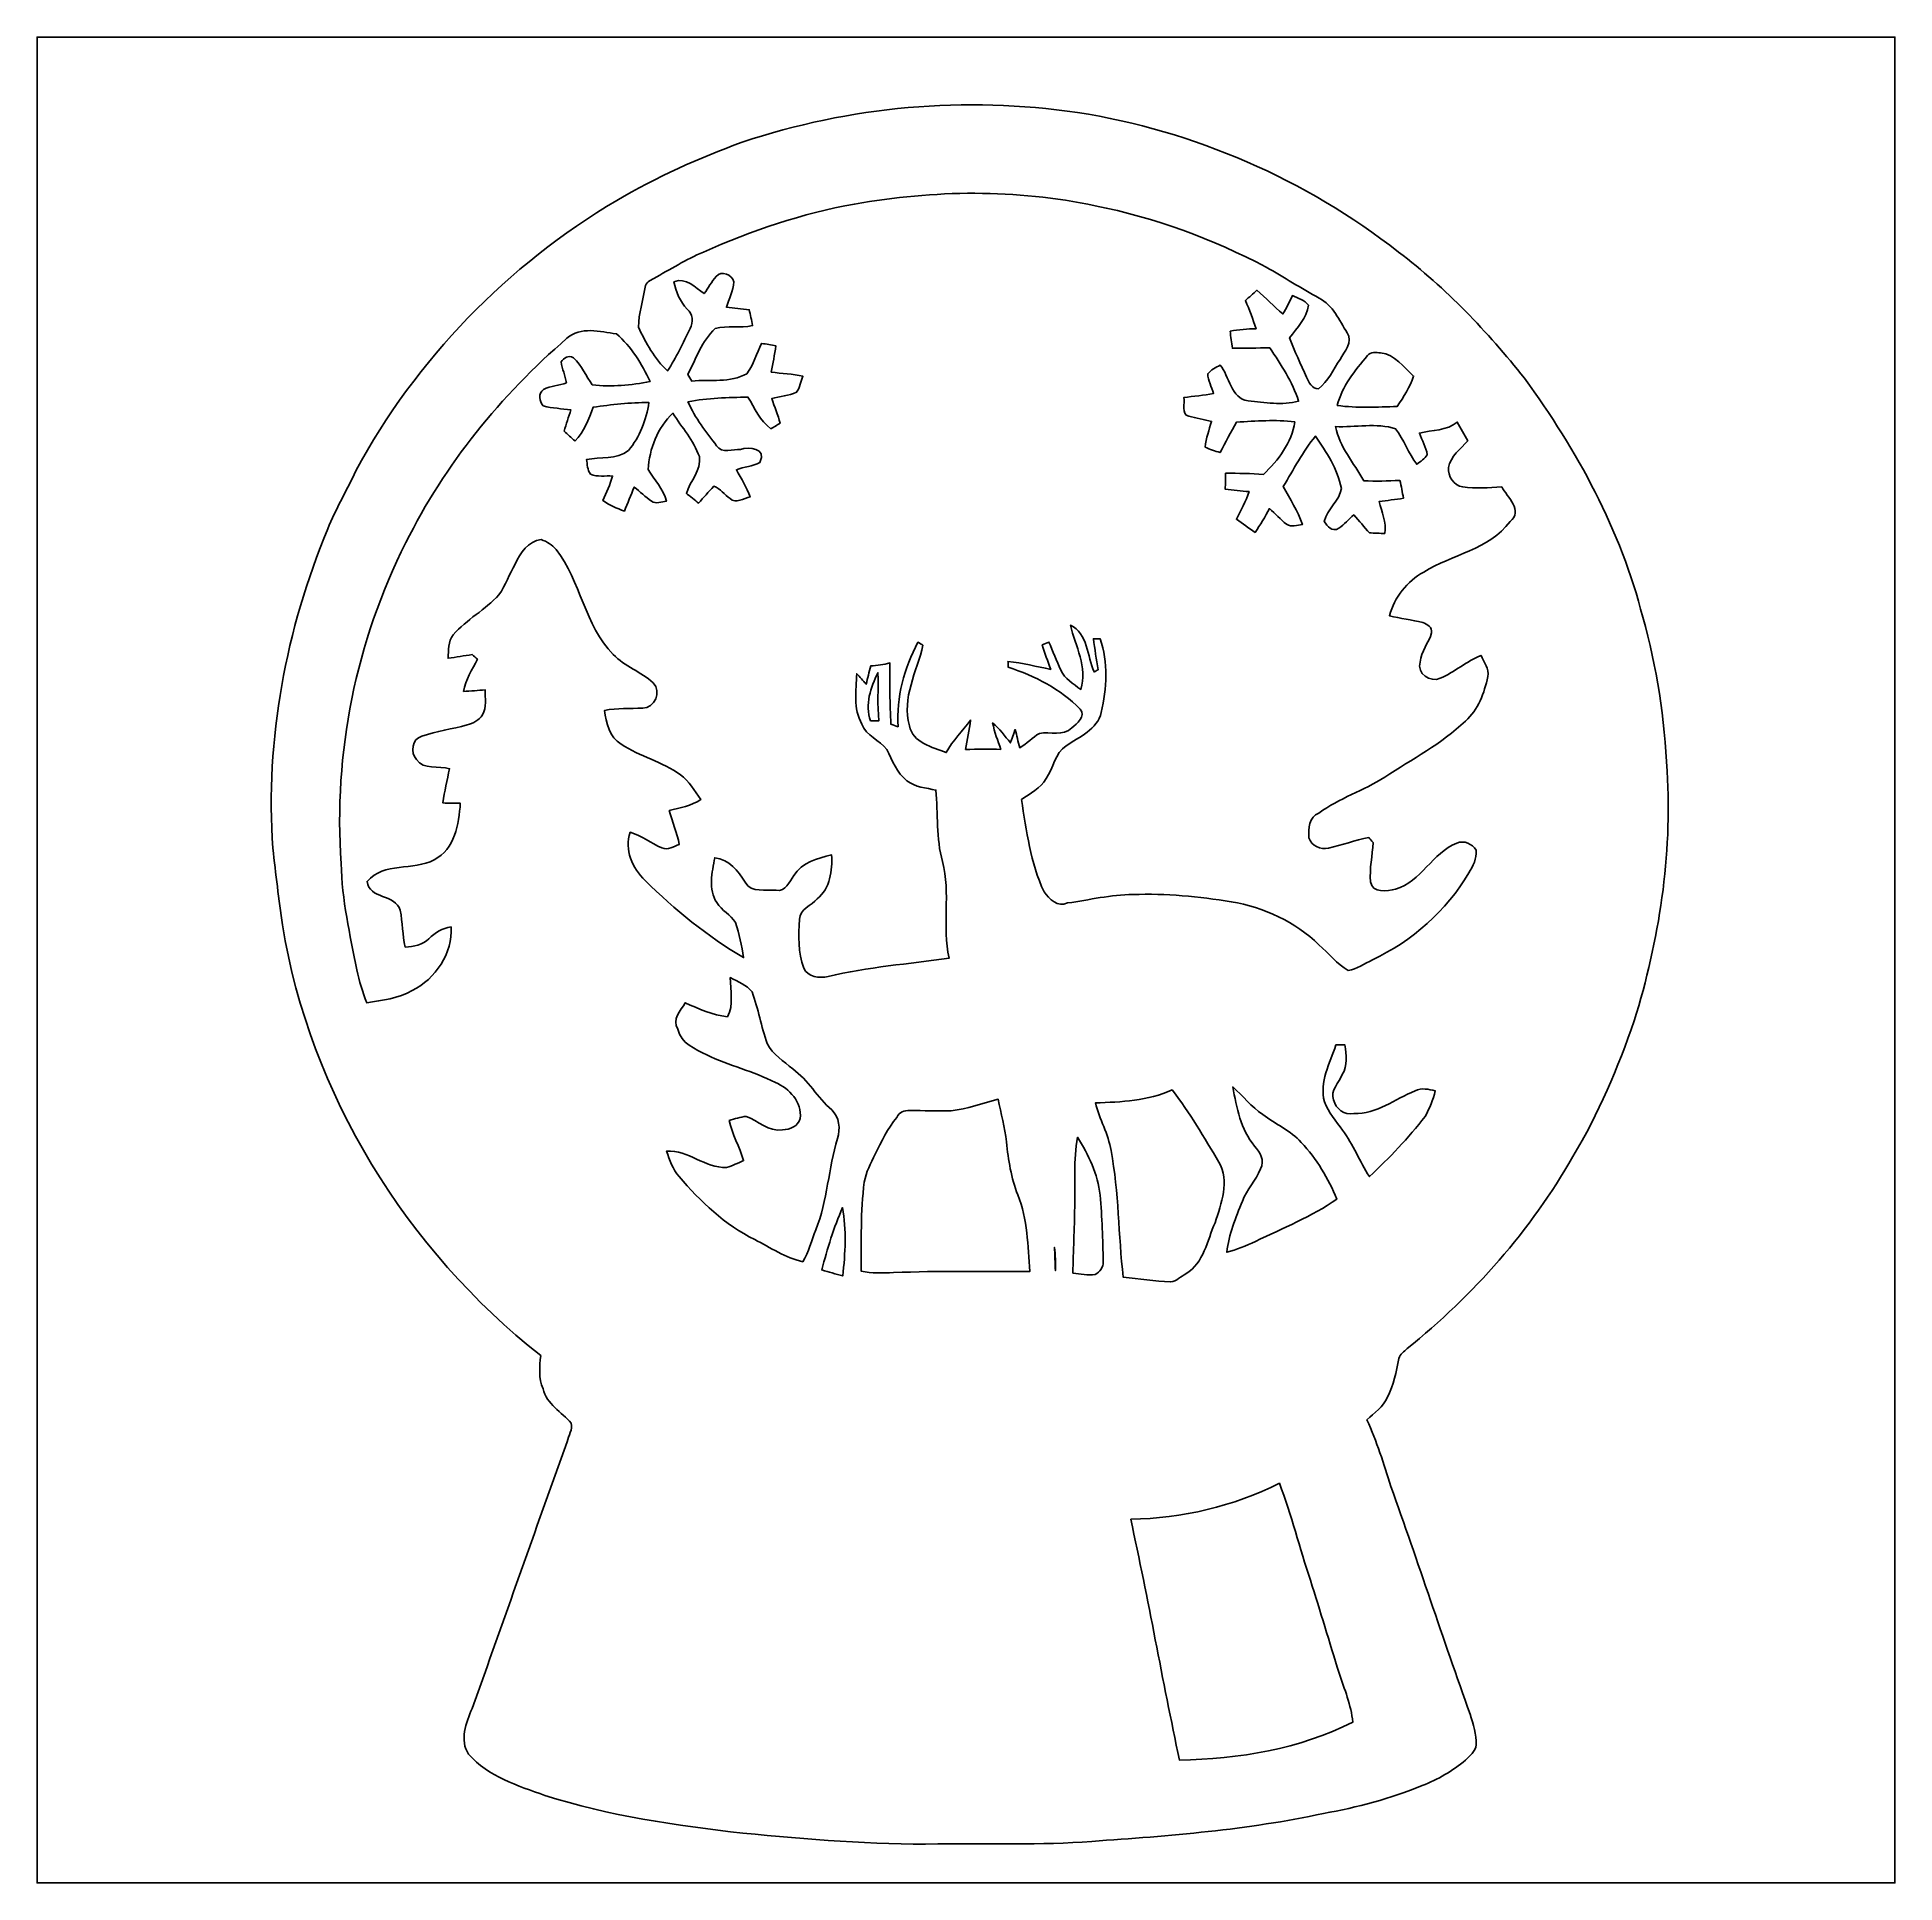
# Model space of a CAD drawing. Header units: centimetres. Extents: x -16.8 to 16.8, y -16.7 to 16.7.
import ezdxf

# ---------------------------------------------------------------- set-up
doc = ezdxf.new("R2010")
doc.units = ezdxf.units.CM
doc.header["$MEASUREMENT"] = 0
doc.layers.add('Layer 1', color=7, linetype='Continuous')

msp = doc.modelspace()

# ---------------------------------------------------------------- linework, layer by layer
at = {"layer": 'Layer 1', "color": 7}
for points, knots in [([(-16.77458, 16.66875), (-16.77458, 16.66875), (16.77458, 16.66875), (16.77458, 16.66875), (16.77458, 16.66875), (16.77458, 16.66875), (16.77458, -16.66875), (16.77458, -16.66875), (16.77458, -16.66875), (16.77458, -16.66875), (-16.77458, -16.66875), (-16.77458, -16.66875), (-16.77458, -16.66875), (-16.77458, -16.66875), (-16.77458, 16.66875), (-16.77458, 16.66875), (-16.77458, 16.66875), (-16.77458, 16.66875), (-16.77458, 16.66875), (-16.77458, 16.66875)], [0, 0, 0, 0, 0.16666667, 0.16666667, 0.16666667, 0.16666667, 0.33333333, 0.33333333, 0.33333333, 0.33333333, 0.5, 0.5, 0.5, 0.5, 0.66666667, 0.66666667, 0.66666667, 0.66666667, 1, 1, 1, 1]), ([(-4.04354, 14.76939), (-4.82706, 14.484), (-5.58941, 14.14039), (-6.30873, 13.71776), (-6.30873, 13.71776), (-8.27864, 12.55254), (-9.93352, 10.8525), (-11.01937, 8.83532), (-11.01937, 8.83532), (-11.18235, 8.48254), (-11.38061, 8.1467), (-11.52631, 7.78581), (-11.52631, 7.78581), (-12.28372, 5.97076), (-12.65626, 3.98321), (-12.51726, 2.01718), (-12.51726, 2.01718), (-12.46858, 1.55504), (-12.40755, 1.09396), (-12.34546, 0.63359), (-12.34546, 0.63359), (-11.84451, -2.42711), (-10.10638, -5.22993), (-7.68103, -7.14551), (-7.68103, -7.14551), (-7.69902, -7.34483), (-7.72266, -7.55544), (-7.63905, -7.74453), (-7.63905, -7.74453), (-7.57132, -8.02146), (-7.30497, -8.16539), (-7.12823, -8.36542), (-7.12823, -8.36542), (-7.10001, -8.48078), (-7.17903, -8.59226), (-7.20196, -8.70056), (-7.20196, -8.70056), (-7.78334, -10.30429), (-8.34249, -11.91577), (-8.91928, -13.52091), (-8.91928, -13.52091), (-9.02935, -13.77033), (-9.15141, -14.09418), (-8.98208, -14.34606), (-8.98208, -14.34606), (-8.62718, -14.74717), (-8.09554, -14.91474), (-7.60624, -15.08866), (-7.60624, -15.08866), (-6.44666, -15.4619), (-5.23452, -15.63017), (-4.02802, -15.77305), (-4.02802, -15.77305), (-2.85856, -15.87465), (-1.68698, -15.99071), (-0.51153, -15.9639), (-0.51153, -15.9639), (0.41698, -15.95296), (1.34761, -15.99494), (2.27436, -15.9191), (2.27436, -15.9191), (3.67489, -15.82102), (5.08247, -15.71343), (6.45689, -15.41463), (6.45689, -15.41463), (7.06579, -15.30597), (7.66727, -15.14546), (8.24089, -14.91227), (8.24089, -14.91227), (8.52311, -14.80326), (8.78769, -14.64663), (9.02017, -14.4526), (9.02017, -14.4526), (9.0999, -14.37499), (9.2015, -14.29526), (9.21385, -14.17673), (9.21385, -14.17673), (9.22055, -13.98623), (9.15564, -13.80314), (9.10555, -13.62287), (9.10555, -13.62287), (8.61307, -12.25726), (8.16398, -10.87543), (7.67256, -9.50877), (7.67256, -9.50877), (7.54839, -9.10131), (7.41468, -8.69527), (7.24041, -8.3058), (7.24041, -8.3058), (7.37306, -8.17986), (7.53463, -8.0712), (7.61118, -7.89905), (7.61118, -7.89905), (7.71842, -7.67786), (7.77169, -7.43832), (7.8172, -7.19878), (7.8172, -7.19878), (7.83519, -7.118), (7.91457, -7.07319), (7.96819, -7.01746), (7.96819, -7.01746), (9.16446, -6.05578), (10.19669, -4.8828), (10.96081, -3.54965), (10.96081, -3.54965), (11.42294, -2.77918), (11.7729, -1.94627), (12.06888, -1.09961), (12.06888, -1.09961), (12.5162, 0.35489), (12.75821, 1.88524), (12.66084, 3.40889), (12.66084, 3.40889), (12.61569, 4.34834), (12.48198, 5.28602), (12.22163, 6.1909), (12.22163, 6.1909), (11.82758, 7.76182), (11.03701, 9.20609), (10.08521, 10.50643), (10.08521, 10.50643), (9.4167, 11.34886), (8.66951, 12.1352), (7.81226, 12.78749), (7.81226, 12.78749), (6.13481, 14.10053), (4.12009, 14.97753), (2.01577, 15.30809), (2.01577, 15.30809), (-0.00953, 15.60548), (-2.10361, 15.42415), (-4.04354, 14.76939)], [0, 0, 0, 0, 0.02941176, 0.02941176, 0.02941176, 0.02941176, 0.05882353, 0.05882353, 0.05882353, 0.05882353, 0.08823529, 0.08823529, 0.08823529, 0.08823529, 0.11764706, 0.11764706, 0.11764706, 0.11764706, 0.14705882, 0.14705882, 0.14705882, 0.14705882, 0.17647059, 0.17647059, 0.17647059, 0.17647059, 0.20588235, 0.20588235, 0.20588235, 0.20588235, 0.23529412, 0.23529412, 0.23529412, 0.23529412, 0.26470588, 0.26470588, 0.26470588, 0.26470588, 0.29411765, 0.29411765, 0.29411765, 0.29411765, 0.32352941, 0.32352941, 0.32352941, 0.32352941, 0.35294118, 0.35294118, 0.35294118, 0.35294118, 0.38235294, 0.38235294, 0.38235294, 0.38235294, 0.41176471, 0.41176471, 0.41176471, 0.41176471, 0.44117647, 0.44117647, 0.44117647, 0.44117647, 0.47058824, 0.47058824, 0.47058824, 0.47058824, 0.5, 0.5, 0.5, 0.5, 0.52941176, 0.52941176, 0.52941176, 0.52941176, 0.55882353, 0.55882353, 0.55882353, 0.55882353, 0.58823529, 0.58823529, 0.58823529, 0.58823529, 0.61764706, 0.61764706, 0.61764706, 0.61764706, 0.64705882, 0.64705882, 0.64705882, 0.64705882, 0.67647059, 0.67647059, 0.67647059, 0.67647059, 0.70588235, 0.70588235, 0.70588235, 0.70588235, 0.73529412, 0.73529412, 0.73529412, 0.73529412, 0.76470588, 0.76470588, 0.76470588, 0.76470588, 0.79411765, 0.79411765, 0.79411765, 0.79411765, 0.82352941, 0.82352941, 0.82352941, 0.82352941, 0.85294118, 0.85294118, 0.85294118, 0.85294118, 0.88235294, 0.88235294, 0.88235294, 0.88235294, 0.91176471, 0.91176471, 0.91176471, 0.91176471, 0.94117647, 0.94117647, 0.94117647, 0.94117647, 1, 1, 1, 1]), ([(-2.01471, 13.65356), (-0.58032, 13.90756), (0.90452, 13.92943), (2.33257, 13.62216), (2.33257, 13.62216), (3.41101, 13.41261), (4.44923, 13.02279), (5.42149, 12.51444), (5.42149, 12.51444), (5.74357, 12.33417), (6.05261, 12.13167), (6.37646, 11.95423), (6.37646, 11.95423), (6.62869, 11.83146), (6.74017, 11.55206), (6.8834, 11.32805), (6.8834, 11.32805), (6.99206, 11.16154), (6.83436, 10.98797), (6.75746, 10.84756), (6.75746, 10.84756), (6.63222, 10.668), (6.54332, 10.45069), (6.36305, 10.3191), (6.36305, 10.3191), (6.24699, 10.31734), (6.18878, 10.43305), (6.14927, 10.52477), (6.14927, 10.52477), (6.04837, 10.76325), (5.92737, 10.99397), (5.84482, 11.24021), (5.84482, 11.24021), (5.97888, 11.41695), (6.15879, 11.59369), (6.1849, 11.82582), (6.1849, 11.82582), (6.11152, 11.91648), (5.99934, 11.95811), (5.89527, 12.00185), (5.89527, 12.00185), (5.84376, 11.88826), (5.78838, 11.77643), (5.72382, 11.66954), (5.72382, 11.66954), (5.56013, 11.80359), (5.41726, 11.96093), (5.25462, 12.09569), (5.25462, 12.09569), (5.18477, 12.03501), (5.11563, 11.97363), (5.04754, 11.91119), (5.04754, 11.91119), (5.1181, 11.74362), (5.18019, 11.57358), (5.23981, 11.40178), (5.23981, 11.40178), (5.08247, 11.3986), (4.92548, 11.38731), (4.77097, 11.35733), (4.77097, 11.35733), (4.77873, 11.25643), (4.8006, 11.15272), (4.81224, 11.05076), (4.81224, 11.05076), (5.03696, 11.04477), (5.26168, 11.05429), (5.48675, 11.05923), (5.48675, 11.05923), (5.6836, 10.75055), (5.89844, 10.44504), (6.00639, 10.09121), (6.00639, 10.09121), (5.70724, 10.01783), (5.39503, 10.06581), (5.09411, 10.1025), (5.09411, 10.1025), (4.77979, 10.13707), (4.75862, 10.54876), (4.58858, 10.74561), (4.58858, 10.74561), (4.50956, 10.70081), (4.42771, 10.65742), (4.36527, 10.59039), (4.36527, 10.59039), (4.37092, 10.46409), (4.43477, 10.35085), (4.47252, 10.23267), (4.47252, 10.23267), (4.29295, 10.20092), (4.11127, 10.18222), (3.931, 10.15894), (3.931, 10.15894), (3.96416, 10.06404), (3.87385, 9.85414), (4.02308, 9.82274), (4.02308, 9.82274), (4.1596, 9.78782), (4.2986, 9.76101), (4.43547, 9.72714), (4.43547, 9.72714), (4.38856, 9.5758), (4.33705, 9.42411), (4.32047, 9.26536), (4.32047, 9.26536), (4.40408, 9.21702), (4.49686, 9.19656), (4.58893, 9.16446), (4.58893, 9.16446), (4.68489, 9.35002), (4.78331, 9.53417), (4.88668, 9.71585), (4.88668, 9.71585), (5.23699, 9.73208), (5.58871, 9.76559), (5.93796, 9.71832), (5.93796, 9.71832), (5.88786, 9.34226), (5.63598, 9.02864), (5.37457, 8.77076), (5.37457, 8.77076), (5.14597, 8.78664), (4.91702, 8.79263), (4.68806, 8.79228), (4.68806, 8.79228), (4.68418, 8.69632), (4.68383, 8.59861), (4.68277, 8.50194), (4.68277, 8.50194), (4.82529, 8.48783), (4.96958, 8.47372), (5.11246, 8.45926), (5.11246, 8.45926), (5.05919, 8.28322), (4.96323, 8.12482), (4.8828, 7.96043), (4.8828, 7.96043), (4.99428, 7.88176), (5.10681, 7.80274), (5.21935, 7.72372), (5.21935, 7.72372), (5.32024, 7.85848), (5.39821, 8.00806), (5.48005, 8.15481), (5.48005, 8.15481), (5.58835, 8.06591), (5.67796, 7.95584), (5.78979, 7.87118), (5.78979, 7.87118), (5.87551, 7.81226), (5.98135, 7.85213), (6.07448, 7.86553), (6.07448, 7.86553), (5.9944, 8.11071), (5.85152, 8.32802), (5.72735, 8.55204), (5.72735, 8.55204), (5.91855, 8.85719), (6.07836, 9.18563), (6.31155, 9.46256), (6.31155, 9.46256), (6.5091, 9.17469), (6.71336, 8.86742), (6.77898, 8.51852), (6.77898, 8.51852), (6.75181, 8.28887), (6.51827, 8.1467), (6.46994, 7.92304), (6.46994, 7.92304), (6.52216, 7.83378), (6.60929, 7.72054), (6.73523, 7.79921), (6.73523, 7.79921), (6.83084, 7.87082), (6.91268, 7.95972), (7.00264, 8.03875), (7.00264, 8.03875), (7.09789, 7.93044), (7.19314, 7.82214), (7.28945, 7.71419), (7.28945, 7.71419), (7.35753, 7.71172), (7.49335, 7.70643), (7.56144, 7.70396), (7.56144, 7.70396), (7.59848, 7.90363), (7.50641, 8.09166), (7.46196, 8.28181), (7.46196, 8.28181), (7.6073, 8.2998), (7.75476, 8.31674), (7.90011, 8.34108), (7.90011, 8.34108), (7.87894, 8.44973), (7.86271, 8.55592), (7.83414, 8.66175), (7.83414, 8.66175), (7.61682, 8.65223), (7.39951, 8.64517), (7.18256, 8.65752), (7.18256, 8.65752), (7.00299, 8.97537), (6.74582, 9.26747), (6.67244, 9.63401), (6.67244, 9.63401), (7.02945, 9.61919), (7.41292, 9.70562), (7.75935, 9.5952), (7.75935, 9.5952), (7.91034, 9.39765), (7.99006, 9.15352), (8.13999, 8.9535), (8.13999, 8.9535), (8.20773, 9.00571), (8.28393, 9.05298), (8.3312, 9.12671), (8.3312, 9.12671), (8.30968, 9.26536), (8.23524, 9.38847), (8.18727, 9.51865), (8.18727, 9.51865), (8.41869, 9.57227), (8.67974, 9.55816), (8.87307, 9.71656), (8.87307, 9.71656), (8.93621, 9.60402), (8.99795, 9.49043), (9.06145, 9.37719), (9.06145, 9.37719), (8.9341, 9.22902), (8.75101, 9.10061), (8.71185, 8.8967), (8.71185, 8.8967), (8.69703, 8.73901), (8.80851, 8.56827), (8.97114, 8.54569), (8.97114, 8.54569), (9.20432, 8.50688), (9.44033, 8.53581), (9.67458, 8.54604), (9.67458, 8.54604), (9.77336, 8.35872), (10.07216, 8.11459), (9.82521, 7.91986), (9.82521, 7.91986), (9.44845, 7.40974), (8.77676, 7.32649), (8.26664, 7.00687), (8.26664, 7.00687), (7.96325, 6.84248), (7.73818, 6.55002), (7.64787, 6.21841), (7.64787, 6.21841), (7.84578, 6.1655), (8.0518, 6.14786), (8.24936, 6.09318), (8.24936, 6.09318), (8.32873, 6.07025), (8.42539, 6.00675), (8.40775, 5.9115), (8.40775, 5.9115), (8.35977, 5.72664), (8.21584, 5.57706), (8.20491, 5.37951), (8.20491, 5.37951), (8.13294, 5.17278), (8.38941, 5.00733), (8.56544, 5.08811), (8.56544, 5.08811), (8.82438, 5.19889), (9.03887, 5.39679), (9.3031, 5.50051), (9.3031, 5.50051), (9.34755, 5.37845), (9.45938, 5.25851), (9.42128, 5.11881), (9.42128, 5.11881), (9.36413, 4.82318), (9.25054, 4.51979), (9.02017, 4.31483), (9.02017, 4.31483), (8.58943, 3.90525), (8.0578, 3.62656), (7.56285, 3.30447), (7.56285, 3.30447), (7.18467, 3.054), (6.73841, 2.92629), (6.37328, 2.6543), (6.37328, 2.6543), (6.19513, 2.58304), (6.17432, 2.37243), (6.19372, 2.20839), (6.19372, 2.20839), (6.23288, 2.06375), (6.40715, 1.98543), (6.5472, 2.02247), (6.5472, 2.02247), (6.79097, 2.07786), (7.02839, 2.16006), (7.27357, 2.21262), (7.27357, 2.21262), (7.29932, 2.18264), (7.32543, 2.15265), (7.35189, 2.12266), (7.35189, 2.12266), (7.33848, 1.88701), (7.28662, 1.65065), (7.30426, 1.41393), (7.30426, 1.41393), (7.3339, 1.20474), (7.61259, 1.24072), (7.75935, 1.27917), (7.75935, 1.27917), (8.22184, 1.41993), (8.42081, 1.93428), (8.86213, 2.10961), (8.86213, 2.10961), (8.99336, 2.16711), (9.14612, 2.09938), (9.21244, 1.9812), (9.21244, 1.9812), (9.22937, 1.83444), (9.15458, 1.69333), (9.07944, 1.57268), (9.07944, 1.57268), (8.67904, 0.88618), (8.05356, 0.34255), (7.33954, 0.00106), (7.33954, 0.00106), (7.19596, -0.06562), (7.0612, -0.16651), (6.90139, -0.18768), (6.90139, -0.18768), (6.69361, -0.07867), (6.55602, 0.12665), (6.37469, 0.27234), (6.37469, 0.27234), (5.94819, 0.69462), (5.3788, 0.95038), (4.79143, 1.05128), (4.79143, 1.05128), (4.20476, 1.14723), (3.61033, 1.20333), (3.01554, 1.18216), (3.01554, 1.18216), (2.61726, 1.18075), (2.22814, 1.0855), (1.8355, 1.03046), (1.8355, 1.03046), (1.65347, 0.94897), (1.50354, 1.09749), (1.41111, 1.23155), (1.41111, 1.23155), (1.15923, 1.75154), (1.09749, 2.33539), (0.99942, 2.89772), (0.99942, 2.89772), (1.15852, 3.01061), (1.34867, 3.09739), (1.44604, 3.2766), (1.44604, 3.2766), (1.57903, 3.46639), (1.60479, 3.73204), (1.80869, 3.86856), (1.80869, 3.86856), (2.04787, 4.03366), (2.37102, 4.16066), (2.44334, 4.47216), (2.44334, 4.47216), (2.54141, 4.90573), (2.57034, 5.37669), (2.42217, 5.80178), (2.42217, 5.80178), (2.39183, 5.80214), (2.33116, 5.80284), (2.30082, 5.80319), (2.30082, 5.80319), (2.32445, 5.61622), (2.35656, 5.43066), (2.38443, 5.24404), (2.38443, 5.24404), (2.36679, 5.23346), (2.33151, 5.21264), (2.31387, 5.20206), (2.31387, 5.20206), (2.19146, 5.48887), (2.1971, 5.89351), (1.88454, 6.04732), (1.88454, 6.04732), (1.97203, 5.66561), (2.20451, 5.28743), (2.07398, 4.88703), (2.07398, 4.88703), (1.93922, 4.98616), (1.77976, 5.07753), (1.71168, 5.23769), (1.71168, 5.23769), (1.63513, 5.40385), (1.56916, 5.57495), (1.4986, 5.74358), (1.4986, 5.74358), (1.45803, 5.72594), (1.41746, 5.7083), (1.37724, 5.69066), (1.37724, 5.69066), (1.41887, 5.54038), (1.47708, 5.39574), (1.53035, 5.24969), (1.53035, 5.24969), (1.27388, 5.30084), (1.01917, 5.36363), (0.75847, 5.3908), (0.75847, 5.3908), (0.75988, 5.36469), (0.76235, 5.31248), (0.76376, 5.28638), (0.76376, 5.28638), (1.24319, 5.13397), (1.70639, 4.89162), (2.06269, 4.53143), (2.06269, 4.53143), (2.16923, 4.39949), (2.00519, 4.27002), (1.91135, 4.19065), (1.91135, 4.19065), (1.75119, 4.04283), (1.51941, 4.12327), (1.32927, 4.09399), (1.32927, 4.09399), (1.2005, 4.02096), (1.09961, 3.90701), (0.96979, 3.83434), (0.96979, 3.83434), (0.93909, 3.94723), (0.91969, 4.05342), (0.88653, 4.16278), (0.88653, 4.16278), (0.86572, 4.10245), (0.82444, 3.9818), (0.80363, 3.92148), (0.80363, 3.92148), (0.69956, 4.0446), (0.6096, 4.18218), (0.48119, 4.28237), (0.48119, 4.28237), (0.51259, 4.11692), (0.57538, 3.96064), (0.629, 3.80224), (0.629, 3.80224), (0.41698, 3.81212), (0.20461, 3.80436), (-0.00741, 3.80436), (-0.00741, 3.80436), (0.02293, 3.9811), (0.05786, 4.15678), (0.0822, 4.33423), (0.0822, 4.33423), (-0.06068, 4.13526), (-0.24059, 3.96487), (-0.35666, 3.7465), (-0.35666, 3.7465), (-0.60607, 3.84598), (-0.9652, 3.92395), (-1.02129, 4.23157), (-1.02129, 4.23157), (-1.16664, 4.73569), (-0.88194, 5.20771), (-0.77858, 5.68607), (-0.77858, 5.68607), (-0.80151, 5.69983), (-0.84667, 5.72735), (-0.86924, 5.74075), (-0.86924, 5.74075), (-1.11513, 5.27226), (-1.26083, 4.74416), (-1.22767, 4.21217), (-1.22767, 4.21217), (-1.27035, 4.22734), (-1.31304, 4.24251), (-1.35537, 4.25732), (-1.35537, 4.25732), (-1.38007, 4.62703), (-1.37372, 4.9971), (-1.37407, 5.36716), (-1.37407, 5.36716), (-1.48661, 5.33259), (-1.60338, 5.31883), (-1.7205, 5.31072), (-1.7205, 5.31072), (-1.75013, 5.20136), (-1.77729, 5.09235), (-1.80305, 4.98157), (-1.80305, 4.98157), (-1.85984, 5.04507), (-1.91453, 5.10963), (-1.97238, 5.17172), (-1.97238, 5.17172), (-1.98438, 4.86622), (-2.04117, 4.54096), (-1.87854, 4.26085), (-1.87854, 4.26085), (-1.80375, 4.04389), (-1.55716, 3.97686), (-1.42769, 3.80436), (-1.42769, 3.80436), (-1.33138, 3.60398), (-1.24813, 3.37961), (-1.06786, 3.23638), (-1.06786, 3.23638), (-0.91828, 3.12173), (-0.72214, 3.1055), (-0.54398, 3.06987), (-0.54398, 3.06987), (-0.50588, 2.63948), (-0.5394, 2.19851), (-0.4258, 1.778), (-0.4258, 1.778), (-0.27305, 1.20438), (-0.43639, 0.60748), (-0.30586, 0.0314), (-0.30586, 0.0314), (-1.03576, -0.0695), (-1.77341, -0.12912), (-2.49202, -0.29739), (-2.49202, -0.29739), (-2.64654, -0.33126), (-2.85926, -0.31009), (-2.92806, -0.14464), (-2.92806, -0.14464), (-3.04518, 0.13123), (-3.01731, 0.44379), (-3.00849, 0.7366), (-3.00849, 0.7366), (-3.0039, 0.91863), (-2.79012, 0.98531), (-2.68781, 1.10243), (-2.68781, 1.10243), (-2.45463, 1.30069), (-2.40841, 1.61149), (-2.42782, 1.89794), (-2.42782, 1.89794), (-2.68111, 1.84009), (-2.96333, 1.76001), (-3.11044, 1.52612), (-3.11044, 1.52612), (-3.18911, 1.41288), (-3.25579, 1.23261), (-3.42653, 1.25871), (-3.42653, 1.25871), (-3.60751, 1.2827), (-3.87809, 1.20191), (-3.98992, 1.403), (-3.98992, 1.403), (-4.11762, 1.60831), (-4.27426, 1.81645), (-4.53637, 1.84785), (-4.53637, 1.84785), (-4.58505, 1.58221), (-4.65949, 1.27706), (-4.50074, 1.03611), (-4.50074, 1.03611), (-4.41325, 0.89288), (-4.24886, 0.81809), (-4.16348, 0.67486), (-4.16348, 0.67486), (-4.09822, 0.46955), (-4.04848, 0.25823), (-4.01638, 0.0448), (-4.01638, 0.0448), (-4.67043, 0.42333), (-5.2578, 0.9084), (-5.79649, 1.43581), (-5.79649, 1.43581), (-6.0265, 1.66088), (-6.17291, 1.98967), (-6.0646, 2.30717), (-6.0646, 2.30717), (-5.86034, 2.2419), (-5.68678, 2.11138), (-5.4924, 2.02424), (-5.4924, 2.02424), (-5.38515, 1.9745), (-5.27756, 2.05317), (-5.17807, 2.08739), (-5.17807, 2.08739), (-5.21864, 2.29729), (-5.29978, 2.4952), (-5.35905, 2.69946), (-5.35905, 2.69946), (-5.16537, 2.75237), (-4.96041, 2.78201), (-4.79178, 2.89842), (-4.79178, 2.89842), (-4.90114, 3.05611), (-5.00027, 3.22968), (-5.15655, 3.34539), (-5.15655, 3.34539), (-5.48499, 3.5814), (-5.88963, 3.6763), (-6.22653, 3.89608), (-6.22653, 3.89608), (-6.43396, 4.02449), (-6.50028, 4.28166), (-6.52709, 4.50815), (-6.52709, 4.50815), (-6.30132, 4.55013), (-6.0706, 4.54166), (-5.842, 4.54801), (-5.842, 4.54801), (-5.62822, 4.54766), (-5.48605, 4.85105), (-5.64938, 5.00415), (-5.64938, 5.00415), (-5.86423, 5.20735), (-6.1655, 5.29978), (-6.36976, 5.51886), (-6.36976, 5.51886), (-6.89398, 6.0452), (-6.95254, 6.84107), (-7.40375, 7.41398), (-7.40375, 7.41398), (-7.47324, 7.49829), (-7.5692, 7.55932), (-7.67221, 7.59284), (-7.67221, 7.59284), (-7.90681, 7.56991), (-8.04792, 7.34448), (-8.14246, 7.15186), (-8.14246, 7.15186), (-8.24865, 6.97265), (-8.31144, 6.76804), (-8.43421, 6.59871), (-8.43421, 6.59871), (-8.67974, 6.32389), (-9.01912, 6.15209), (-9.26006, 5.87375), (-9.26006, 5.87375), (-9.35531, 5.75416), (-9.34156, 5.5947), (-9.35461, 5.45077), (-9.35461, 5.45077), (-9.21032, 5.47158), (-9.06568, 5.49451), (-8.92104, 5.51603), (-8.92104, 5.51603), (-8.88824, 5.48852), (-8.85543, 5.461), (-8.82227, 5.43348), (-8.82227, 5.43348), (-8.91681, 5.24369), (-9.03993, 5.06659), (-9.07239, 4.8514), (-9.07239, 4.8514), (-8.94362, 4.85951), (-8.8138, 4.86833), (-8.68504, 4.88139), (-8.68504, 4.88139), (-8.68715, 4.73004), (-8.65011, 4.56494), (-8.73125, 4.42771), (-8.73125, 4.42771), (-8.7951, 4.33458), (-8.89988, 4.27496), (-9.00748, 4.24533), (-9.00748, 4.24533), (-9.27911, 4.17266), (-9.56204, 4.13844), (-9.82663, 4.04107), (-9.82663, 4.04107), (-10.00337, 3.99662), (-10.04182, 3.74509), (-9.92646, 3.62091), (-9.92646, 3.62091), (-9.79346, 3.42759), (-9.52394, 3.51437), (-9.32568, 3.4544), (-9.32568, 3.4544), (-9.37225, 3.24979), (-9.41634, 3.04483), (-9.44704, 2.83704), (-9.44704, 2.83704), (-9.34261, 2.83316), (-9.23819, 2.83245), (-9.13342, 2.83245), (-9.13342, 2.83245), (-9.15353, 2.45463), (-9.23431, 2.00448), (-9.60438, 1.80904), (-9.60438, 1.80904), (-9.98679, 1.60655), (-10.50643, 1.77624), (-10.81617, 1.41993), (-10.81617, 1.41993), (-10.78477, 1.09714), (-10.29723, 1.1938), (-10.21927, 0.89747), (-10.21927, 0.89747), (-10.17094, 0.67874), (-10.17905, 0.4505), (-10.12649, 0.23213), (-10.12649, 0.23213), (-9.97656, 0.24941), (-9.80758, 0.26705), (-9.69821, 0.38418), (-9.69821, 0.38418), (-9.59026, 0.49565), (-9.4548, 0.5782), (-9.29816, 0.59725), (-9.29816, 0.59725), (-9.26818, 0.12277), (-9.58074, -0.34219), (-9.99984, -0.54892), (-9.99984, -0.54892), (-10.2489, -0.69321), (-10.54135, -0.72919), (-10.82075, -0.77294), (-10.82075, -0.77294), (-10.90083, -0.58138), (-10.95481, -0.38029), (-10.99996, -0.17815), (-10.99996, -0.17815), (-11.12626, 0.45614), (-11.2709, 1.09149), (-11.28324, 1.74131), (-11.28324, 1.74131), (-11.42753, 3.73239), (-11.01549, 5.75733), (-10.11626, 7.53816), (-10.11626, 7.53816), (-9.41352, 8.95174), (-8.4014, 10.20127), (-7.20619, 11.22892), (-7.20619, 11.22892), (-6.95925, 11.44976), (-6.60859, 11.34992), (-6.31331, 11.31041), (-6.31331, 11.31041), (-6.0452, 11.0804), (-5.85505, 10.76537), (-5.70512, 10.44822), (-5.70512, 10.44822), (-6.04838, 10.38084), (-6.39974, 10.34838), (-6.74864, 10.38719), (-6.74864, 10.38719), (-6.86223, 10.5477), (-6.94161, 10.7382), (-7.0866, 10.87438), (-7.0866, 10.87438), (-7.18891, 10.93576), (-7.2577, 10.86767), (-7.31167, 10.80488), (-7.31167, 10.80488), (-7.29862, 10.67435), (-7.233, 10.55688), (-7.21536, 10.42705), (-7.21536, 10.42705), (-7.34801, 10.3699), (-7.50041, 10.37272), (-7.62847, 10.30464), (-7.62847, 10.30464), (-7.73254, 10.2362), (-7.7029, 10.0905), (-7.63341, 10.00795), (-7.63341, 10.00795), (-7.47148, 9.96527), (-7.30109, 9.96068), (-7.13528, 9.93493), (-7.13528, 9.93493), (-7.17691, 9.80793), (-7.22136, 9.68199), (-7.2577, 9.55322), (-7.2577, 9.55322), (-7.19279, 9.4929), (-7.12717, 9.43292), (-7.06085, 9.37436), (-7.06085, 9.37436), (-6.89504, 9.54193), (-6.81426, 9.7663), (-6.73453, 9.98291), (-6.73453, 9.98291), (-6.4008, 10.033), (-6.06425, 10.07357), (-5.72558, 10.06687), (-5.72558, 10.06687), (-5.77603, 9.75607), (-5.88892, 9.44245), (-6.09812, 9.20221), (-6.09812, 9.20221), (-6.30908, 9.03922), (-6.60153, 9.08544), (-6.85271, 9.04134), (-6.85271, 9.04134), (-6.8393, 8.95174), (-6.84071, 8.85014), (-6.78109, 8.77605), (-6.78109, 8.77605), (-6.65621, 8.7189), (-6.51334, 8.75206), (-6.3814, 8.74183), (-6.3814, 8.74183), (-6.42655, 8.58837), (-6.49499, 8.44338), (-6.55779, 8.29663), (-6.55779, 8.29663), (-6.43819, 8.21619), (-6.30731, 8.15411), (-6.17008, 8.10966), (-6.17008, 8.10966), (-6.11152, 8.25359), (-6.0519, 8.39752), (-5.99264, 8.5411), (-5.99264, 8.5411), (-5.88363, 8.46279), (-5.79226, 8.3626), (-5.68008, 8.28922), (-5.68008, 8.28922), (-5.59894, 8.23172), (-5.49769, 8.27581), (-5.40985, 8.28675), (-5.40985, 8.28675), (-5.46664, 8.50759), (-5.62293, 8.67516), (-5.74216, 8.86107), (-5.74216, 8.86107), (-5.71782, 9.23008), (-5.57001, 9.61813), (-5.29343, 9.87672), (-5.29343, 9.87672), (-5.13256, 9.61743), (-4.91843, 9.38283), (-4.81436, 9.09144), (-4.81436, 9.09144), (-4.77485, 8.84484), (-4.98299, 8.65576), (-5.04966, 8.42892), (-5.04966, 8.42892), (-4.99533, 8.38447), (-4.88633, 8.29592), (-4.832, 8.25147), (-4.832, 8.25147), (-4.73745, 8.35096), (-4.65314, 8.45891), (-4.55683, 8.55627), (-4.55683, 8.55627), (-4.43442, 8.51958), (-4.36174, 8.40352), (-4.2605, 8.33296), (-4.2605, 8.33296), (-4.1589, 8.23807), (-4.01249, 8.34284), (-3.89819, 8.3633), (-3.89819, 8.3633), (-3.96064, 8.53757), (-4.05589, 8.69597), (-4.1469, 8.85578), (-4.1469, 8.85578), (-4.00685, 8.90587), (-3.85304, 8.91434), (-3.7211, 8.98596), (-3.7211, 8.98596), (-3.59551, 9.25301), (-3.92042, 9.27065), (-4.07353, 9.22267), (-4.07353, 9.22267), (-4.20758, 9.22196), (-4.40549, 9.14788), (-4.50391, 9.28441), (-4.50391, 9.28441), (-4.68912, 9.54017), (-4.89479, 9.78747), (-5.02073, 10.07957), (-5.02073, 10.07957), (-4.66549, 10.15965), (-4.29895, 10.1533), (-3.937, 10.16847), (-3.937, 10.16847), (-3.81882, 9.96491), (-3.71828, 9.74125), (-3.52531, 9.59556), (-3.52531, 9.59556), (-3.46886, 9.62872), (-3.41207, 9.66152), (-3.35492, 9.69398), (-3.35492, 9.69398), (-3.39584, 9.84673), (-3.45652, 9.99243), (-3.50943, 10.1406), (-3.50943, 10.1406), (-3.36233, 10.18222), (-3.19899, 10.18822), (-3.06035, 10.25842), (-3.06035, 10.25842), (-2.99156, 10.3378), (-2.99261, 10.45633), (-2.94534, 10.54453), (-2.94534, 10.54453), (-3.13231, 10.5918), (-3.32669, 10.58651), (-3.51578, 10.61932), (-3.51578, 10.61932), (-3.48544, 10.77595), (-3.45758, 10.93294), (-3.43218, 11.09028), (-3.43218, 11.09028), (-3.51825, 11.1065), (-3.60433, 11.12273), (-3.69041, 11.1379), (-3.69041, 11.1379), (-3.78319, 10.95728), (-3.83187, 10.75161), (-3.95711, 10.58933), (-3.95711, 10.58933), (-4.25485, 10.42106), (-4.62598, 10.48914), (-4.95159, 10.45563), (-4.95159, 10.45563), (-4.97593, 10.4962), (-5.00027, 10.53677), (-5.02461, 10.57698), (-5.02461, 10.57698), (-4.87433, 10.85885), (-4.76956, 11.18517), (-4.52861, 11.40425), (-4.52861, 11.40425), (-4.3113, 11.46281), (-4.07564, 11.41307), (-3.85304, 11.45822), (-3.85304, 11.45822), (-3.87315, 11.55453), (-3.89396, 11.65049), (-3.91478, 11.74644), (-3.91478, 11.74644), (-4.05271, 11.76091), (-4.19065, 11.77502), (-4.32788, 11.78948), (-4.32788, 11.78948), (-4.28025, 11.94153), (-4.20017, 12.08476), (-4.19276, 12.24774), (-4.19276, 12.24774), (-4.2224, 12.38215), (-4.41537, 12.45729), (-4.51273, 12.34687), (-4.51273, 12.34687), (-4.59669, 12.25232), (-4.65314, 12.13767), (-4.72863, 12.03678), (-4.72863, 12.03678), (-4.89162, 12.15178), (-5.05672, 12.3384), (-5.27403, 12.24915), (-5.27403, 12.24915), (-5.24087, 12.06606), (-5.16043, 11.89602), (-5.03802, 11.75632), (-5.03802, 11.75632), (-4.92478, 11.67271), (-4.92478, 11.5189), (-4.98299, 11.40566), (-4.98299, 11.40566), (-5.11104, 11.14637), (-5.2324, 10.88249), (-5.3908, 10.64013), (-5.3908, 10.64013), (-5.62363, 10.86062), (-5.78238, 11.1446), (-5.91608, 11.43247), (-5.91608, 11.43247), (-5.90938, 11.67694), (-5.836, 11.91295), (-5.79508, 12.15284), (-5.79508, 12.15284), (-5.78591, 12.23539), (-5.7023, 12.27173), (-5.64056, 12.31089), (-5.64056, 12.31089), (-5.34317, 12.47211), (-5.0546, 12.65308), (-4.7431, 12.78714), (-4.7431, 12.78714), (-3.86891, 13.17378), (-2.95769, 13.48669), (-2.01471, 13.65356)], [0, 0, 0, 0, 0.00404858, 0.00404858, 0.00404858, 0.00404858, 0.00809717, 0.00809717, 0.00809717, 0.00809717, 0.01214575, 0.01214575, 0.01214575, 0.01214575, 0.01619433, 0.01619433, 0.01619433, 0.01619433, 0.02024291, 0.02024291, 0.02024291, 0.02024291, 0.0242915, 0.0242915, 0.0242915, 0.0242915, 0.02834008, 0.02834008, 0.02834008, 0.02834008, 0.03238866, 0.03238866, 0.03238866, 0.03238866, 0.03643725, 0.03643725, 0.03643725, 0.03643725, 0.04048583, 0.04048583, 0.04048583, 0.04048583, 0.04453441, 0.04453441, 0.04453441, 0.04453441, 0.048583, 0.048583, 0.048583, 0.048583, 0.05263158, 0.05263158, 0.05263158, 0.05263158, 0.05668016, 0.05668016, 0.05668016, 0.05668016, 0.06072874, 0.06072874, 0.06072874, 0.06072874, 0.06477733, 0.06477733, 0.06477733, 0.06477733, 0.06882591, 0.06882591, 0.06882591, 0.06882591, 0.07287449, 0.07287449, 0.07287449, 0.07287449, 0.07692308, 0.07692308, 0.07692308, 0.07692308, 0.08097166, 0.08097166, 0.08097166, 0.08097166, 0.08502024, 0.08502024, 0.08502024, 0.08502024, 0.08906883, 0.08906883, 0.08906883, 0.08906883, 0.09311741, 0.09311741, 0.09311741, 0.09311741, 0.09716599, 0.09716599, 0.09716599, 0.09716599, 0.10121457, 0.10121457, 0.10121457, 0.10121457, 0.10526316, 0.10526316, 0.10526316, 0.10526316, 0.10931174, 0.10931174, 0.10931174, 0.10931174, 0.11336032, 0.11336032, 0.11336032, 0.11336032, 0.11740891, 0.11740891, 0.11740891, 0.11740891, 0.12145749, 0.12145749, 0.12145749, 0.12145749, 0.12550607, 0.12550607, 0.12550607, 0.12550607, 0.12955466, 0.12955466, 0.12955466, 0.12955466, 0.13360324, 0.13360324, 0.13360324, 0.13360324, 0.13765182, 0.13765182, 0.13765182, 0.13765182, 0.1417004, 0.1417004, 0.1417004, 0.1417004, 0.14574899, 0.14574899, 0.14574899, 0.14574899, 0.14979757, 0.14979757, 0.14979757, 0.14979757, 0.15384615, 0.15384615, 0.15384615, 0.15384615, 0.15789474, 0.15789474, 0.15789474, 0.15789474, 0.16194332, 0.16194332, 0.16194332, 0.16194332, 0.1659919, 0.1659919, 0.1659919, 0.1659919, 0.17004049, 0.17004049, 0.17004049, 0.17004049, 0.17408907, 0.17408907, 0.17408907, 0.17408907, 0.17813765, 0.17813765, 0.17813765, 0.17813765, 0.18218623, 0.18218623, 0.18218623, 0.18218623, 0.18623482, 0.18623482, 0.18623482, 0.18623482, 0.1902834, 0.1902834, 0.1902834, 0.1902834, 0.19433198, 0.19433198, 0.19433198, 0.19433198, 0.19838057, 0.19838057, 0.19838057, 0.19838057, 0.20242915, 0.20242915, 0.20242915, 0.20242915, 0.20647773, 0.20647773, 0.20647773, 0.20647773, 0.21052632, 0.21052632, 0.21052632, 0.21052632, 0.2145749, 0.2145749, 0.2145749, 0.2145749, 0.21862348, 0.21862348, 0.21862348, 0.21862348, 0.22267206, 0.22267206, 0.22267206, 0.22267206, 0.22672065, 0.22672065, 0.22672065, 0.22672065, 0.23076923, 0.23076923, 0.23076923, 0.23076923, 0.23481781, 0.23481781, 0.23481781, 0.23481781, 0.2388664, 0.2388664, 0.2388664, 0.2388664, 0.24291498, 0.24291498, 0.24291498, 0.24291498, 0.24696356, 0.24696356, 0.24696356, 0.24696356, 0.25101215, 0.25101215, 0.25101215, 0.25101215, 0.25506073, 0.25506073, 0.25506073, 0.25506073, 0.25910931, 0.25910931, 0.25910931, 0.25910931, 0.26315789, 0.26315789, 0.26315789, 0.26315789, 0.26720648, 0.26720648, 0.26720648, 0.26720648, 0.27125506, 0.27125506, 0.27125506, 0.27125506, 0.27530364, 0.27530364, 0.27530364, 0.27530364, 0.27935223, 0.27935223, 0.27935223, 0.27935223, 0.28340081, 0.28340081, 0.28340081, 0.28340081, 0.28744939, 0.28744939, 0.28744939, 0.28744939, 0.29149798, 0.29149798, 0.29149798, 0.29149798, 0.29554656, 0.29554656, 0.29554656, 0.29554656, 0.29959514, 0.29959514, 0.29959514, 0.29959514, 0.30364372, 0.30364372, 0.30364372, 0.30364372, 0.30769231, 0.30769231, 0.30769231, 0.30769231, 0.31174089, 0.31174089, 0.31174089, 0.31174089, 0.31578947, 0.31578947, 0.31578947, 0.31578947, 0.31983806, 0.31983806, 0.31983806, 0.31983806, 0.32388664, 0.32388664, 0.32388664, 0.32388664, 0.32793522, 0.32793522, 0.32793522, 0.32793522, 0.33198381, 0.33198381, 0.33198381, 0.33198381, 0.33603239, 0.33603239, 0.33603239, 0.33603239, 0.34008097, 0.34008097, 0.34008097, 0.34008097, 0.34412955, 0.34412955, 0.34412955, 0.34412955, 0.34817814, 0.34817814, 0.34817814, 0.34817814, 0.35222672, 0.35222672, 0.35222672, 0.35222672, 0.3562753, 0.3562753, 0.3562753, 0.3562753, 0.36032389, 0.36032389, 0.36032389, 0.36032389, 0.36437247, 0.36437247, 0.36437247, 0.36437247, 0.36842105, 0.36842105, 0.36842105, 0.36842105, 0.37246964, 0.37246964, 0.37246964, 0.37246964, 0.37651822, 0.37651822, 0.37651822, 0.37651822, 0.3805668, 0.3805668, 0.3805668, 0.3805668, 0.38461538, 0.38461538, 0.38461538, 0.38461538, 0.38866397, 0.38866397, 0.38866397, 0.38866397, 0.39271255, 0.39271255, 0.39271255, 0.39271255, 0.39676113, 0.39676113, 0.39676113, 0.39676113, 0.40080972, 0.40080972, 0.40080972, 0.40080972, 0.4048583, 0.4048583, 0.4048583, 0.4048583, 0.40890688, 0.40890688, 0.40890688, 0.40890688, 0.41295547, 0.41295547, 0.41295547, 0.41295547, 0.41700405, 0.41700405, 0.41700405, 0.41700405, 0.42105263, 0.42105263, 0.42105263, 0.42105263, 0.42510121, 0.42510121, 0.42510121, 0.42510121, 0.4291498, 0.4291498, 0.4291498, 0.4291498, 0.43319838, 0.43319838, 0.43319838, 0.43319838, 0.43724696, 0.43724696, 0.43724696, 0.43724696, 0.44129555, 0.44129555, 0.44129555, 0.44129555, 0.44534413, 0.44534413, 0.44534413, 0.44534413, 0.44939271, 0.44939271, 0.44939271, 0.44939271, 0.4534413, 0.4534413, 0.4534413, 0.4534413, 0.45748988, 0.45748988, 0.45748988, 0.45748988, 0.46153846, 0.46153846, 0.46153846, 0.46153846, 0.46558704, 0.46558704, 0.46558704, 0.46558704, 0.46963563, 0.46963563, 0.46963563, 0.46963563, 0.47368421, 0.47368421, 0.47368421, 0.47368421, 0.47773279, 0.47773279, 0.47773279, 0.47773279, 0.48178138, 0.48178138, 0.48178138, 0.48178138, 0.48582996, 0.48582996, 0.48582996, 0.48582996, 0.48987854, 0.48987854, 0.48987854, 0.48987854, 0.49392713, 0.49392713, 0.49392713, 0.49392713, 0.49797571, 0.49797571, 0.49797571, 0.49797571, 0.50202429, 0.50202429, 0.50202429, 0.50202429, 0.50607287, 0.50607287, 0.50607287, 0.50607287, 0.51012146, 0.51012146, 0.51012146, 0.51012146, 0.51417004, 0.51417004, 0.51417004, 0.51417004, 0.51821862, 0.51821862, 0.51821862, 0.51821862, 0.52226721, 0.52226721, 0.52226721, 0.52226721, 0.52631579, 0.52631579, 0.52631579, 0.52631579, 0.53036437, 0.53036437, 0.53036437, 0.53036437, 0.53441296, 0.53441296, 0.53441296, 0.53441296, 0.53846154, 0.53846154, 0.53846154, 0.53846154, 0.54251012, 0.54251012, 0.54251012, 0.54251012, 0.5465587, 0.5465587, 0.5465587, 0.5465587, 0.55060729, 0.55060729, 0.55060729, 0.55060729, 0.55465587, 0.55465587, 0.55465587, 0.55465587, 0.55870445, 0.55870445, 0.55870445, 0.55870445, 0.56275304, 0.56275304, 0.56275304, 0.56275304, 0.56680162, 0.56680162, 0.56680162, 0.56680162, 0.5708502, 0.5708502, 0.5708502, 0.5708502, 0.57489879, 0.57489879, 0.57489879, 0.57489879, 0.57894737, 0.57894737, 0.57894737, 0.57894737, 0.58299595, 0.58299595, 0.58299595, 0.58299595, 0.58704453, 0.58704453, 0.58704453, 0.58704453, 0.59109312, 0.59109312, 0.59109312, 0.59109312, 0.5951417, 0.5951417, 0.5951417, 0.5951417, 0.59919028, 0.59919028, 0.59919028, 0.59919028, 0.60323887, 0.60323887, 0.60323887, 0.60323887, 0.60728745, 0.60728745, 0.60728745, 0.60728745, 0.61133603, 0.61133603, 0.61133603, 0.61133603, 0.61538462, 0.61538462, 0.61538462, 0.61538462, 0.6194332, 0.6194332, 0.6194332, 0.6194332, 0.62348178, 0.62348178, 0.62348178, 0.62348178, 0.62753036, 0.62753036, 0.62753036, 0.62753036, 0.63157895, 0.63157895, 0.63157895, 0.63157895, 0.63562753, 0.63562753, 0.63562753, 0.63562753, 0.63967611, 0.63967611, 0.63967611, 0.63967611, 0.6437247, 0.6437247, 0.6437247, 0.6437247, 0.64777328, 0.64777328, 0.64777328, 0.64777328, 0.65182186, 0.65182186, 0.65182186, 0.65182186, 0.65587045, 0.65587045, 0.65587045, 0.65587045, 0.65991903, 0.65991903, 0.65991903, 0.65991903, 0.66396761, 0.66396761, 0.66396761, 0.66396761, 0.66801619, 0.66801619, 0.66801619, 0.66801619, 0.67206478, 0.67206478, 0.67206478, 0.67206478, 0.67611336, 0.67611336, 0.67611336, 0.67611336, 0.68016194, 0.68016194, 0.68016194, 0.68016194, 0.68421053, 0.68421053, 0.68421053, 0.68421053, 0.68825911, 0.68825911, 0.68825911, 0.68825911, 0.69230769, 0.69230769, 0.69230769, 0.69230769, 0.69635628, 0.69635628, 0.69635628, 0.69635628, 0.70040486, 0.70040486, 0.70040486, 0.70040486, 0.70445344, 0.70445344, 0.70445344, 0.70445344, 0.70850202, 0.70850202, 0.70850202, 0.70850202, 0.71255061, 0.71255061, 0.71255061, 0.71255061, 0.71659919, 0.71659919, 0.71659919, 0.71659919, 0.72064777, 0.72064777, 0.72064777, 0.72064777, 0.72469636, 0.72469636, 0.72469636, 0.72469636, 0.72874494, 0.72874494, 0.72874494, 0.72874494, 0.73279352, 0.73279352, 0.73279352, 0.73279352, 0.73684211, 0.73684211, 0.73684211, 0.73684211, 0.74089069, 0.74089069, 0.74089069, 0.74089069, 0.74493927, 0.74493927, 0.74493927, 0.74493927, 0.74898785, 0.74898785, 0.74898785, 0.74898785, 0.75303644, 0.75303644, 0.75303644, 0.75303644, 0.75708502, 0.75708502, 0.75708502, 0.75708502, 0.7611336, 0.7611336, 0.7611336, 0.7611336, 0.76518219, 0.76518219, 0.76518219, 0.76518219, 0.76923077, 0.76923077, 0.76923077, 0.76923077, 0.77327935, 0.77327935, 0.77327935, 0.77327935, 0.77732794, 0.77732794, 0.77732794, 0.77732794, 0.78137652, 0.78137652, 0.78137652, 0.78137652, 0.7854251, 0.7854251, 0.7854251, 0.7854251, 0.78947368, 0.78947368, 0.78947368, 0.78947368, 0.79352227, 0.79352227, 0.79352227, 0.79352227, 0.79757085, 0.79757085, 0.79757085, 0.79757085, 0.80161943, 0.80161943, 0.80161943, 0.80161943, 0.80566802, 0.80566802, 0.80566802, 0.80566802, 0.8097166, 0.8097166, 0.8097166, 0.8097166, 0.81376518, 0.81376518, 0.81376518, 0.81376518, 0.81781377, 0.81781377, 0.81781377, 0.81781377, 0.82186235, 0.82186235, 0.82186235, 0.82186235, 0.82591093, 0.82591093, 0.82591093, 0.82591093, 0.82995951, 0.82995951, 0.82995951, 0.82995951, 0.8340081, 0.8340081, 0.8340081, 0.8340081, 0.83805668, 0.83805668, 0.83805668, 0.83805668, 0.84210526, 0.84210526, 0.84210526, 0.84210526, 0.84615385, 0.84615385, 0.84615385, 0.84615385, 0.85020243, 0.85020243, 0.85020243, 0.85020243, 0.85425101, 0.85425101, 0.85425101, 0.85425101, 0.8582996, 0.8582996, 0.8582996, 0.8582996, 0.86234818, 0.86234818, 0.86234818, 0.86234818, 0.86639676, 0.86639676, 0.86639676, 0.86639676, 0.87044534, 0.87044534, 0.87044534, 0.87044534, 0.87449393, 0.87449393, 0.87449393, 0.87449393, 0.87854251, 0.87854251, 0.87854251, 0.87854251, 0.88259109, 0.88259109, 0.88259109, 0.88259109, 0.88663968, 0.88663968, 0.88663968, 0.88663968, 0.89068826, 0.89068826, 0.89068826, 0.89068826, 0.89473684, 0.89473684, 0.89473684, 0.89473684, 0.89878543, 0.89878543, 0.89878543, 0.89878543, 0.90283401, 0.90283401, 0.90283401, 0.90283401, 0.90688259, 0.90688259, 0.90688259, 0.90688259, 0.91093117, 0.91093117, 0.91093117, 0.91093117, 0.91497976, 0.91497976, 0.91497976, 0.91497976, 0.91902834, 0.91902834, 0.91902834, 0.91902834, 0.92307692, 0.92307692, 0.92307692, 0.92307692, 0.92712551, 0.92712551, 0.92712551, 0.92712551, 0.93117409, 0.93117409, 0.93117409, 0.93117409, 0.93522267, 0.93522267, 0.93522267, 0.93522267, 0.93927126, 0.93927126, 0.93927126, 0.93927126, 0.94331984, 0.94331984, 0.94331984, 0.94331984, 0.94736842, 0.94736842, 0.94736842, 0.94736842, 0.951417, 0.951417, 0.951417, 0.951417, 0.95546559, 0.95546559, 0.95546559, 0.95546559, 0.95951417, 0.95951417, 0.95951417, 0.95951417, 0.96356275, 0.96356275, 0.96356275, 0.96356275, 0.96761134, 0.96761134, 0.96761134, 0.96761134, 0.97165992, 0.97165992, 0.97165992, 0.97165992, 0.9757085, 0.9757085, 0.9757085, 0.9757085, 0.97975709, 0.97975709, 0.97975709, 0.97975709, 0.98380567, 0.98380567, 0.98380567, 0.98380567, 0.98785425, 0.98785425, 0.98785425, 0.98785425, 0.99190283, 0.99190283, 0.99190283, 0.99190283, 1, 1, 1, 1]), ([(7.25205, 10.91741), (7.30885, 10.99044), (7.40692, 10.97633), (7.487, 10.96398), (7.487, 10.96398), (7.74453, 10.94352), (7.90257, 10.70151), (8.0839, 10.54806), (8.0839, 10.54806), (8.01899, 10.34803), (7.90363, 10.17164), (7.78827, 9.99843), (7.78827, 9.99843), (7.42668, 9.98784), (7.06367, 9.96703), (6.70384, 10.01536), (6.70384, 10.01536), (6.78991, 10.3632), (7.02416, 10.65071), (7.25205, 10.91741)], [0, 0, 0, 0, 0.16666667, 0.16666667, 0.16666667, 0.16666667, 0.33333333, 0.33333333, 0.33333333, 0.33333333, 0.5, 0.5, 0.5, 0.5, 0.66666667, 0.66666667, 0.66666667, 0.66666667, 1, 1, 1, 1]), ([(-1.72649, 4.31871), (-1.82633, 4.61327), (-1.72403, 4.9216), (-1.59103, 5.18866), (-1.59103, 5.18866), (-1.57762, 4.90008), (-1.60726, 4.61045), (-1.57304, 4.32223), (-1.57304, 4.32223), (-1.62419, 4.32118), (-1.67534, 4.32012), (-1.72649, 4.31871)], [0, 0, 0, 0, 0.25, 0.25, 0.25, 0.25, 0.5, 0.5, 0.5, 0.5, 1, 1, 1, 1]), ([(-4.25626, -0.31891), (-4.11762, -0.39017), (-3.96311, -0.45226), (-3.86292, -0.57573), (-3.86292, -0.57573), (-3.74897, -0.87983), (-3.69993, -1.20474), (-3.5881, -1.50989), (-3.5881, -1.50989), (-3.49038, -1.7085), (-3.28965, -1.82457), (-3.1302, -1.96815), (-3.1302, -1.96815), (-2.84868, -2.17029), (-2.68146, -2.48109), (-2.42535, -2.70863), (-2.42535, -2.70863), (-2.28424, -2.83386), (-2.26766, -3.04976), (-2.31881, -3.22157), (-2.31881, -3.22157), (-2.48461, -3.76379), (-2.50225, -4.34234), (-2.71004, -4.87362), (-2.71004, -4.87362), (-2.79753, -5.06024), (-2.82928, -5.27897), (-2.94922, -5.44971), (-2.94922, -5.44971), (-3.26214, -5.38057), (-3.53342, -5.19289), (-3.81564, -5.05001), (-3.81564, -5.05001), (-4.35116, -4.78155), (-4.80025, -4.36668), (-5.18125, -3.90984), (-5.18125, -3.90984), (-5.29378, -3.77931), (-5.36011, -3.61562), (-5.40597, -3.45158), (-5.40597, -3.45158), (-5.01579, -3.42618), (-4.71241, -3.76026), (-4.3247, -3.74897), (-4.3247, -3.74897), (-4.21816, -3.71793), (-4.11868, -3.66642), (-4.01708, -3.62162), (-4.01708, -3.62162), (-4.09046, -3.37467), (-4.22275, -3.14925), (-4.27673, -2.89631), (-4.27673, -2.89631), (-4.17548, -2.86985), (-4.07494, -2.83351), (-3.96981, -2.82504), (-3.96981, -2.82504), (-3.75179, -2.90301), (-3.56588, -3.10903), (-3.31294, -3.06776), (-3.31294, -3.06776), (-3.1817, -3.06458), (-3.03001, -3.00073), (-2.99367, -2.86244), (-2.99367, -2.86244), (-2.95593, -2.56575), (-3.19334, -2.32304), (-3.44311, -2.21015), (-3.44311, -2.21015), (-3.84246, -2.0133), (-4.27884, -1.90429), (-4.68207, -1.71556), (-4.68207, -1.71556), (-4.88139, -1.60408), (-5.15267, -1.50918), (-5.20418, -1.25201), (-5.20418, -1.25201), (-5.31389, -1.07103), (-5.15232, -0.91652), (-5.07048, -0.77258), (-5.07048, -0.77258), (-4.82565, -0.88371), (-4.57835, -0.99624), (-4.30742, -1.02588), (-4.30742, -1.02588), (-4.18818, -0.80645), (-4.26156, -0.55457), (-4.25626, -0.31891)], [0, 0, 0, 0, 0.04347826, 0.04347826, 0.04347826, 0.04347826, 0.08695652, 0.08695652, 0.08695652, 0.08695652, 0.13043478, 0.13043478, 0.13043478, 0.13043478, 0.17391304, 0.17391304, 0.17391304, 0.17391304, 0.2173913, 0.2173913, 0.2173913, 0.2173913, 0.26086957, 0.26086957, 0.26086957, 0.26086957, 0.30434783, 0.30434783, 0.30434783, 0.30434783, 0.34782609, 0.34782609, 0.34782609, 0.34782609, 0.39130435, 0.39130435, 0.39130435, 0.39130435, 0.43478261, 0.43478261, 0.43478261, 0.43478261, 0.47826087, 0.47826087, 0.47826087, 0.47826087, 0.52173913, 0.52173913, 0.52173913, 0.52173913, 0.56521739, 0.56521739, 0.56521739, 0.56521739, 0.60869565, 0.60869565, 0.60869565, 0.60869565, 0.65217391, 0.65217391, 0.65217391, 0.65217391, 0.69565217, 0.69565217, 0.69565217, 0.69565217, 0.73913043, 0.73913043, 0.73913043, 0.73913043, 0.7826087, 0.7826087, 0.7826087, 0.7826087, 0.82608696, 0.82608696, 0.82608696, 0.82608696, 0.86956522, 0.86956522, 0.86956522, 0.86956522, 0.91304348, 0.91304348, 0.91304348, 0.91304348, 1, 1, 1, 1]), ([(6.67985, -1.53423), (6.73382, -1.53388), (6.78815, -1.53388), (6.84318, -1.53423), (6.84318, -1.53423), (6.86717, -1.71309), (6.89681, -1.90818), (6.79485, -2.06975), (6.79485, -2.06975), (6.73735, -2.21439), (6.5726, -2.35761), (6.63928, -2.52801), (6.63928, -2.52801), (6.67632, -2.68676), (6.83189, -2.80952), (7.0037, -2.77107), (7.0037, -2.77107), (7.42139, -2.78977), (7.74629, -2.51248), (8.11071, -2.36149), (8.11071, -2.36149), (8.22678, -2.30505), (8.35625, -2.33504), (8.47513, -2.36467), (8.47513, -2.36467), (8.4328, -2.52448), (8.37459, -2.68111), (8.29063, -2.82434), (8.29063, -2.82434), (7.99006, -3.21733), (7.64716, -3.5747), (7.28521, -3.91089), (7.28521, -3.91089), (7.11129, -3.6389), (6.99276, -3.33446), (6.80014, -3.07411), (6.80014, -3.07411), (6.67879, -2.91289), (6.55285, -2.75061), (6.47277, -2.56434), (6.47277, -2.56434), (6.37963, -2.20204), (6.56943, -1.86725), (6.67985, -1.53423)], [0, 0, 0, 0, 0.08333333, 0.08333333, 0.08333333, 0.08333333, 0.16666667, 0.16666667, 0.16666667, 0.16666667, 0.25, 0.25, 0.25, 0.25, 0.33333333, 0.33333333, 0.33333333, 0.33333333, 0.41666667, 0.41666667, 0.41666667, 0.41666667, 0.5, 0.5, 0.5, 0.5, 0.58333333, 0.58333333, 0.58333333, 0.58333333, 0.66666667, 0.66666667, 0.66666667, 0.66666667, 0.75, 0.75, 0.75, 0.75, 0.83333333, 0.83333333, 0.83333333, 0.83333333, 1, 1, 1, 1]), ([(2.33645, -2.58127), (2.80388, -2.56469), (3.2893, -2.54318), (3.72251, -2.34774), (3.72251, -2.34774), (4.04036, -2.75731), (4.30459, -3.20569), (4.5653, -3.65301), (4.5653, -3.65301), (4.77132, -3.99344), (4.60869, -4.39843), (4.49862, -4.74521), (4.49862, -4.74521), (4.35398, -5.06765), (4.29613, -5.47123), (3.97263, -5.66773), (3.97263, -5.66773), (3.88091, -5.71288), (3.80118, -5.8039), (3.69499, -5.81484), (3.69499, -5.81484), (3.40819, -5.8039), (3.12385, -5.76016), (2.83916, -5.72946), (2.83916, -5.72946), (2.75237, -4.96888), (2.75978, -4.19806), (2.62043, -3.44382), (2.62043, -3.44382), (2.56963, -3.14219), (2.41265, -2.87514), (2.33645, -2.58127)], [0, 0, 0, 0, 0.11111111, 0.11111111, 0.11111111, 0.11111111, 0.22222222, 0.22222222, 0.22222222, 0.22222222, 0.33333333, 0.33333333, 0.33333333, 0.33333333, 0.44444444, 0.44444444, 0.44444444, 0.44444444, 0.55555556, 0.55555556, 0.55555556, 0.55555556, 0.66666667, 0.66666667, 0.66666667, 0.66666667, 0.77777778, 0.77777778, 0.77777778, 0.77777778, 1, 1, 1, 1]), ([(4.81647, -2.29376), (5.00239, -2.45286), (5.15408, -2.65007), (5.35834, -2.78836), (5.35834, -2.78836), (5.58482, -2.96333), (5.85929, -3.07975), (6.05437, -3.29424), (6.05437, -3.29424), (6.3306, -3.59163), (6.54544, -3.94335), (6.69925, -4.31871), (6.69925, -4.31871), (6.24064, -4.63444), (5.72452, -4.84364), (5.22534, -5.08353), (5.22534, -5.08353), (5.05777, -5.16008), (4.88597, -5.22993), (4.70817, -5.27932), (4.70817, -5.27932), (4.74486, -4.95723), (4.87186, -4.65384), (4.99145, -4.35575), (4.99145, -4.35575), (5.074, -4.14655), (5.23522, -3.97969), (5.31989, -3.77296), (5.31989, -3.77296), (5.40279, -3.61703), (5.30789, -3.4738), (5.21194, -3.36127), (5.21194, -3.36127), (4.95653, -3.06529), (4.89232, -2.66453), (4.81647, -2.29376)], [0, 0, 0, 0, 0.1, 0.1, 0.1, 0.1, 0.2, 0.2, 0.2, 0.2, 0.3, 0.3, 0.3, 0.3, 0.4, 0.4, 0.4, 0.4, 0.5, 0.5, 0.5, 0.5, 0.6, 0.6, 0.6, 0.6, 0.7, 0.7, 0.7, 0.7, 0.8, 0.8, 0.8, 0.8, 1, 1, 1, 1]), ([(-0.26882, -2.72239), (0.02328, -2.69311), (0.29739, -2.58339), (0.58103, -2.51389), (0.58103, -2.51389), (0.63218, -2.77142), (0.70344, -3.02507), (0.73166, -3.28718), (0.73166, -3.28718), (0.76235, -3.61209), (0.81597, -3.93771), (0.93592, -4.24286), (0.93592, -4.24286), (1.10913, -4.68312), (1.12007, -5.16114), (1.15182, -5.62645), (1.15182, -5.62645), (0.33161, -5.63104), (-0.4886, -5.61128), (-1.30845, -5.64691), (-1.30845, -5.64691), (-1.50354, -5.64833), (-1.70109, -5.6642), (-1.89301, -5.62116), (-1.89301, -5.62116), (-1.8856, -5.08423), (-1.90923, -4.54413), (-1.83621, -4.01073), (-1.83621, -4.01073), (-1.80834, -3.83152), (-1.71626, -3.67136), (-1.64183, -3.50908), (-1.64183, -3.50908), (-1.52682, -3.27872), (-1.4157, -3.04165), (-1.24742, -2.84409), (-1.24742, -2.84409), (-1.2132, -2.74108), (-1.10808, -2.72062), (-1.01776, -2.71709), (-1.01776, -2.71709), (-0.76835, -2.71815), (-0.51894, -2.73403), (-0.26882, -2.72239)], [0, 0, 0, 0, 0.08333333, 0.08333333, 0.08333333, 0.08333333, 0.16666667, 0.16666667, 0.16666667, 0.16666667, 0.25, 0.25, 0.25, 0.25, 0.33333333, 0.33333333, 0.33333333, 0.33333333, 0.41666667, 0.41666667, 0.41666667, 0.41666667, 0.5, 0.5, 0.5, 0.5, 0.58333333, 0.58333333, 0.58333333, 0.58333333, 0.66666667, 0.66666667, 0.66666667, 0.66666667, 0.75, 0.75, 0.75, 0.75, 0.83333333, 0.83333333, 0.83333333, 0.83333333, 1, 1, 1, 1]), ([(2.0133, -3.20111), (2.21897, -3.51649), (2.37596, -3.86927), (2.42076, -4.24568), (2.42076, -4.24568), (2.45851, -4.64573), (2.46874, -5.04896), (2.47897, -5.45077), (2.47897, -5.45077), (2.47932, -5.54673), (2.41794, -5.63809), (2.33362, -5.68113), (2.33362, -5.68113), (2.19957, -5.70124), (2.06446, -5.66667), (1.93111, -5.65503), (1.93111, -5.65503), (1.93322, -5.25709), (1.96144, -4.85951), (1.96286, -4.46158), (1.96286, -4.46158), (1.97309, -4.04107), (1.94063, -3.61774), (2.0133, -3.20111)], [0, 0, 0, 0, 0.14285714, 0.14285714, 0.14285714, 0.14285714, 0.28571429, 0.28571429, 0.28571429, 0.28571429, 0.42857143, 0.42857143, 0.42857143, 0.42857143, 0.57142857, 0.57142857, 0.57142857, 0.57142857, 0.71428571, 0.71428571, 0.71428571, 0.71428571, 1, 1, 1, 1]), ([(-2.22885, -4.47216), (-2.15794, -4.87892), (-2.1784, -5.29802), (-2.22603, -5.70653), (-2.22603, -5.70653), (-2.35232, -5.6709), (-2.47897, -5.63598), (-2.60385, -5.59717), (-2.60385, -5.59717), (-2.50437, -5.21406), (-2.39007, -4.83447), (-2.22885, -4.47216)], [0, 0, 0, 0, 0.25, 0.25, 0.25, 0.25, 0.5, 0.5, 0.5, 0.5, 1, 1, 1, 1]), ([(1.59808, -5.19077), (1.61184, -5.32941), (1.6256, -5.46982), (1.61361, -5.60952), (1.61361, -5.60952), (1.60972, -5.50474), (1.60196, -5.29555), (1.59808, -5.19077)], [0, 0, 0, 0, 0.33333333, 0.33333333, 0.33333333, 0.33333333, 1, 1, 1, 1]), ([(2.97498, -10.10179), (3.90454, -10.08451), (4.82706, -9.86931), (5.65926, -9.45233), (5.65926, -9.45233), (5.88433, -10.02347), (6.02086, -10.62355), (6.22018, -11.20352), (6.22018, -11.20352), (6.4008, -11.75985), (6.5599, -12.32288), (6.73947, -12.87956), (6.73947, -12.87956), (6.83366, -13.1699), (6.95537, -13.45847), (6.98676, -13.76504), (6.98676, -13.76504), (6.02297, -14.2554), (4.92689, -14.42932), (3.85516, -14.45189), (3.85516, -14.45189), (3.54753, -13.00515), (3.29177, -11.54712), (2.97498, -10.10179)], [0, 0, 0, 0, 0.14285714, 0.14285714, 0.14285714, 0.14285714, 0.28571429, 0.28571429, 0.28571429, 0.28571429, 0.42857143, 0.42857143, 0.42857143, 0.42857143, 0.57142857, 0.57142857, 0.57142857, 0.57142857, 0.71428571, 0.71428571, 0.71428571, 0.71428571, 1, 1, 1, 1])]:
    msp.add_open_spline(points, degree=3, knots=knots, dxfattribs=at)
at = {"layer": 'Layer 1', "color": 8}
for points, knots in [([(-4.04354, 14.76939), (-2.10361, 15.42415), (-0.00953, 15.60548), (2.01577, 15.30809), (2.01577, 15.30809), (4.12009, 14.97753), (6.13481, 14.10053), (7.81226, 12.78749), (7.81226, 12.78749), (8.66951, 12.1352), (9.4167, 11.34886), (10.08521, 10.50643), (10.08521, 10.50643), (11.03701, 9.20609), (11.82758, 7.76182), (12.22163, 6.1909), (12.22163, 6.1909), (12.48198, 5.28602), (12.61569, 4.34834), (12.66084, 3.40889), (12.66084, 3.40889), (12.75821, 1.88524), (12.5162, 0.35489), (12.06888, -1.09961), (12.06888, -1.09961), (11.7729, -1.94627), (11.42294, -2.77918), (10.96081, -3.54965), (10.96081, -3.54965), (10.19669, -4.8828), (9.16446, -6.05578), (7.96819, -7.01746), (7.96819, -7.01746), (7.91457, -7.07319), (7.83519, -7.118), (7.8172, -7.19878), (7.8172, -7.19878), (7.77169, -7.43832), (7.71842, -7.67786), (7.61118, -7.89905), (7.61118, -7.89905), (7.53463, -8.0712), (7.37306, -8.17986), (7.24041, -8.3058), (7.24041, -8.3058), (7.41468, -8.69527), (7.54839, -9.10131), (7.67256, -9.50877), (7.67256, -9.50877), (8.16398, -10.87543), (8.61307, -12.25726), (9.10555, -13.62287), (9.10555, -13.62287), (9.15564, -13.80314), (9.22055, -13.98623), (9.21385, -14.17673), (9.21385, -14.17673), (9.2015, -14.29526), (9.0999, -14.37499), (9.02017, -14.4526), (9.02017, -14.4526), (8.78769, -14.64663), (8.52311, -14.80326), (8.24089, -14.91227), (8.24089, -14.91227), (7.66727, -15.14546), (7.06579, -15.30597), (6.45689, -15.41463), (6.45689, -15.41463), (5.08247, -15.71343), (3.67489, -15.82102), (2.27436, -15.9191), (2.27436, -15.9191), (1.34761, -15.99494), (0.41698, -15.95296), (-0.51153, -15.9639), (-0.51153, -15.9639), (-1.68698, -15.99071), (-2.85856, -15.87465), (-4.02802, -15.77305), (-4.02802, -15.77305), (-5.23452, -15.63017), (-6.44666, -15.4619), (-7.60624, -15.08866), (-7.60624, -15.08866), (-8.09554, -14.91474), (-8.62718, -14.74717), (-8.98208, -14.34606), (-8.98208, -14.34606), (-9.15141, -14.09418), (-9.02935, -13.77033), (-8.91928, -13.52091), (-8.91928, -13.52091), (-8.34249, -11.91577), (-7.78334, -10.30429), (-7.20196, -8.70056), (-7.20196, -8.70056), (-7.17903, -8.59226), (-7.10001, -8.48078), (-7.12823, -8.36542), (-7.12823, -8.36542), (-7.30497, -8.16539), (-7.57132, -8.02146), (-7.63905, -7.74453), (-7.63905, -7.74453), (-7.72266, -7.55544), (-7.69902, -7.34483), (-7.68103, -7.14551), (-7.68103, -7.14551), (-10.10638, -5.22993), (-11.84451, -2.42711), (-12.34546, 0.63359), (-12.34546, 0.63359), (-12.40755, 1.09396), (-12.46858, 1.55504), (-12.51726, 2.01718), (-12.51726, 2.01718), (-12.65626, 3.98321), (-12.28372, 5.97076), (-11.52631, 7.78581), (-11.52631, 7.78581), (-11.38061, 8.1467), (-11.18235, 8.48254), (-11.01937, 8.83532), (-11.01937, 8.83532), (-9.93352, 10.8525), (-8.27864, 12.55254), (-6.30873, 13.71776), (-6.30873, 13.71776), (-5.58941, 14.14039), (-4.82706, 14.484), (-4.04354, 14.76939), (-4.04354, 14.76939), (-4.04354, 14.76939), (-4.04354, 14.76939), (-4.04354, 14.76939)], [0, 0, 0, 0, 0.02857143, 0.02857143, 0.02857143, 0.02857143, 0.05714286, 0.05714286, 0.05714286, 0.05714286, 0.08571429, 0.08571429, 0.08571429, 0.08571429, 0.11428571, 0.11428571, 0.11428571, 0.11428571, 0.14285714, 0.14285714, 0.14285714, 0.14285714, 0.17142857, 0.17142857, 0.17142857, 0.17142857, 0.2, 0.2, 0.2, 0.2, 0.22857143, 0.22857143, 0.22857143, 0.22857143, 0.25714286, 0.25714286, 0.25714286, 0.25714286, 0.28571429, 0.28571429, 0.28571429, 0.28571429, 0.31428571, 0.31428571, 0.31428571, 0.31428571, 0.34285714, 0.34285714, 0.34285714, 0.34285714, 0.37142857, 0.37142857, 0.37142857, 0.37142857, 0.4, 0.4, 0.4, 0.4, 0.42857143, 0.42857143, 0.42857143, 0.42857143, 0.45714286, 0.45714286, 0.45714286, 0.45714286, 0.48571429, 0.48571429, 0.48571429, 0.48571429, 0.51428571, 0.51428571, 0.51428571, 0.51428571, 0.54285714, 0.54285714, 0.54285714, 0.54285714, 0.57142857, 0.57142857, 0.57142857, 0.57142857, 0.6, 0.6, 0.6, 0.6, 0.62857143, 0.62857143, 0.62857143, 0.62857143, 0.65714286, 0.65714286, 0.65714286, 0.65714286, 0.68571429, 0.68571429, 0.68571429, 0.68571429, 0.71428571, 0.71428571, 0.71428571, 0.71428571, 0.74285714, 0.74285714, 0.74285714, 0.74285714, 0.77142857, 0.77142857, 0.77142857, 0.77142857, 0.8, 0.8, 0.8, 0.8, 0.82857143, 0.82857143, 0.82857143, 0.82857143, 0.85714286, 0.85714286, 0.85714286, 0.85714286, 0.88571429, 0.88571429, 0.88571429, 0.88571429, 0.91428571, 0.91428571, 0.91428571, 0.91428571, 0.94285714, 0.94285714, 0.94285714, 0.94285714, 1, 1, 1, 1]), ([(-2.01471, 13.65356), (-2.95769, 13.48669), (-3.86891, 13.17378), (-4.7431, 12.78714), (-4.7431, 12.78714), (-5.0546, 12.65308), (-5.34317, 12.47211), (-5.64056, 12.31089), (-5.64056, 12.31089), (-5.7023, 12.27173), (-5.78591, 12.23539), (-5.79508, 12.15284), (-5.79508, 12.15284), (-5.836, 11.91295), (-5.90938, 11.67694), (-5.91608, 11.43247), (-5.91608, 11.43247), (-5.78238, 11.1446), (-5.62363, 10.86062), (-5.3908, 10.64013), (-5.3908, 10.64013), (-5.2324, 10.88249), (-5.11104, 11.14637), (-4.98299, 11.40566), (-4.98299, 11.40566), (-4.92478, 11.5189), (-4.92478, 11.67271), (-5.03802, 11.75632), (-5.03802, 11.75632), (-5.16043, 11.89602), (-5.24087, 12.06606), (-5.27403, 12.24915), (-5.27403, 12.24915), (-5.05672, 12.3384), (-4.89162, 12.15178), (-4.72863, 12.03678), (-4.72863, 12.03678), (-4.65314, 12.13767), (-4.59669, 12.25232), (-4.51273, 12.34687), (-4.51273, 12.34687), (-4.41537, 12.45729), (-4.2224, 12.38215), (-4.19276, 12.24774), (-4.19276, 12.24774), (-4.20017, 12.08476), (-4.28025, 11.94153), (-4.32788, 11.78948), (-4.32788, 11.78948), (-4.19065, 11.77502), (-4.05271, 11.76091), (-3.91478, 11.74644), (-3.91478, 11.74644), (-3.89396, 11.65049), (-3.87315, 11.55453), (-3.85304, 11.45822), (-3.85304, 11.45822), (-4.07564, 11.41307), (-4.3113, 11.46281), (-4.52861, 11.40425), (-4.52861, 11.40425), (-4.76956, 11.18517), (-4.87433, 10.85885), (-5.02461, 10.57698), (-5.02461, 10.57698), (-5.00027, 10.53677), (-4.97593, 10.4962), (-4.95159, 10.45563), (-4.95159, 10.45563), (-4.62598, 10.48914), (-4.25485, 10.42106), (-3.95711, 10.58933), (-3.95711, 10.58933), (-3.83187, 10.75161), (-3.78319, 10.95728), (-3.69041, 11.1379), (-3.69041, 11.1379), (-3.60433, 11.12273), (-3.51825, 11.1065), (-3.43218, 11.09028), (-3.43218, 11.09028), (-3.45758, 10.93294), (-3.48544, 10.77595), (-3.51578, 10.61932), (-3.51578, 10.61932), (-3.32669, 10.58651), (-3.13231, 10.5918), (-2.94534, 10.54453), (-2.94534, 10.54453), (-2.99261, 10.45633), (-2.99156, 10.3378), (-3.06035, 10.25842), (-3.06035, 10.25842), (-3.19899, 10.18822), (-3.36233, 10.18222), (-3.50943, 10.1406), (-3.50943, 10.1406), (-3.45652, 9.99243), (-3.39584, 9.84673), (-3.35492, 9.69398), (-3.35492, 9.69398), (-3.41207, 9.66152), (-3.46886, 9.62872), (-3.52531, 9.59556), (-3.52531, 9.59556), (-3.71828, 9.74125), (-3.81882, 9.96491), (-3.937, 10.16847), (-3.937, 10.16847), (-4.29895, 10.1533), (-4.66549, 10.15965), (-5.02073, 10.07957), (-5.02073, 10.07957), (-4.89479, 9.78747), (-4.68912, 9.54017), (-4.50391, 9.28441), (-4.50391, 9.28441), (-4.40549, 9.14788), (-4.20758, 9.22196), (-4.07353, 9.22267), (-4.07353, 9.22267), (-3.92042, 9.27065), (-3.59551, 9.25301), (-3.7211, 8.98596), (-3.7211, 8.98596), (-3.85304, 8.91434), (-4.00685, 8.90587), (-4.1469, 8.85578), (-4.1469, 8.85578), (-4.05589, 8.69597), (-3.96064, 8.53757), (-3.89819, 8.3633), (-3.89819, 8.3633), (-4.01249, 8.34284), (-4.1589, 8.23807), (-4.2605, 8.33296), (-4.2605, 8.33296), (-4.36174, 8.40352), (-4.43442, 8.51958), (-4.55683, 8.55627), (-4.55683, 8.55627), (-4.65314, 8.45891), (-4.73745, 8.35096), (-4.832, 8.25147), (-4.832, 8.25147), (-4.88633, 8.29592), (-4.99533, 8.38447), (-5.04966, 8.42892), (-5.04966, 8.42892), (-4.98299, 8.65576), (-4.77485, 8.84484), (-4.81436, 9.09144), (-4.81436, 9.09144), (-4.91843, 9.38283), (-5.13256, 9.61743), (-5.29343, 9.87672), (-5.29343, 9.87672), (-5.57001, 9.61813), (-5.71782, 9.23008), (-5.74216, 8.86107), (-5.74216, 8.86107), (-5.62293, 8.67516), (-5.46664, 8.50759), (-5.40985, 8.28675), (-5.40985, 8.28675), (-5.49769, 8.27581), (-5.59894, 8.23172), (-5.68008, 8.28922), (-5.68008, 8.28922), (-5.79226, 8.3626), (-5.88363, 8.46279), (-5.99264, 8.5411), (-5.99264, 8.5411), (-6.0519, 8.39752), (-6.11152, 8.25359), (-6.17008, 8.10966), (-6.17008, 8.10966), (-6.30731, 8.15411), (-6.43819, 8.21619), (-6.55779, 8.29663), (-6.55779, 8.29663), (-6.49499, 8.44338), (-6.42655, 8.58837), (-6.3814, 8.74183), (-6.3814, 8.74183), (-6.51334, 8.75206), (-6.65621, 8.7189), (-6.78109, 8.77605), (-6.78109, 8.77605), (-6.84071, 8.85014), (-6.8393, 8.95174), (-6.85271, 9.04134), (-6.85271, 9.04134), (-6.60153, 9.08544), (-6.30908, 9.03922), (-6.09812, 9.20221), (-6.09812, 9.20221), (-5.88892, 9.44245), (-5.77603, 9.75607), (-5.72558, 10.06687), (-5.72558, 10.06687), (-6.06425, 10.07357), (-6.4008, 10.033), (-6.73453, 9.98291), (-6.73453, 9.98291), (-6.81426, 9.7663), (-6.89504, 9.54193), (-7.06085, 9.37436), (-7.06085, 9.37436), (-7.12717, 9.43292), (-7.19279, 9.4929), (-7.2577, 9.55322), (-7.2577, 9.55322), (-7.22136, 9.68199), (-7.17691, 9.80793), (-7.13528, 9.93493), (-7.13528, 9.93493), (-7.30109, 9.96068), (-7.47148, 9.96527), (-7.63341, 10.00795), (-7.63341, 10.00795), (-7.7029, 10.0905), (-7.73254, 10.2362), (-7.62847, 10.30464), (-7.62847, 10.30464), (-7.50041, 10.37272), (-7.34801, 10.3699), (-7.21536, 10.42705), (-7.21536, 10.42705), (-7.233, 10.55688), (-7.29862, 10.67435), (-7.31167, 10.80488), (-7.31167, 10.80488), (-7.2577, 10.86767), (-7.18891, 10.93576), (-7.0866, 10.87438), (-7.0866, 10.87438), (-6.94161, 10.7382), (-6.86223, 10.5477), (-6.74864, 10.38719), (-6.74864, 10.38719), (-6.39974, 10.34838), (-6.04838, 10.38084), (-5.70512, 10.44822), (-5.70512, 10.44822), (-5.85505, 10.76537), (-6.0452, 11.0804), (-6.31331, 11.31041), (-6.31331, 11.31041), (-6.60859, 11.34992), (-6.95925, 11.44976), (-7.20619, 11.22892), (-7.20619, 11.22892), (-8.4014, 10.20127), (-9.41352, 8.95174), (-10.11626, 7.53816), (-10.11626, 7.53816), (-11.01549, 5.75733), (-11.42753, 3.73239), (-11.28324, 1.74131), (-11.28324, 1.74131), (-11.2709, 1.09149), (-11.12626, 0.45614), (-10.99996, -0.17815), (-10.99996, -0.17815), (-10.95481, -0.38029), (-10.90083, -0.58138), (-10.82075, -0.77294), (-10.82075, -0.77294), (-10.54135, -0.72919), (-10.2489, -0.69321), (-9.99984, -0.54892), (-9.99984, -0.54892), (-9.58074, -0.34219), (-9.26818, 0.12277), (-9.29816, 0.59725), (-9.29816, 0.59725), (-9.4548, 0.5782), (-9.59026, 0.49565), (-9.69821, 0.38418), (-9.69821, 0.38418), (-9.80758, 0.26705), (-9.97656, 0.24941), (-10.12649, 0.23213), (-10.12649, 0.23213), (-10.17905, 0.4505), (-10.17094, 0.67874), (-10.21927, 0.89747), (-10.21927, 0.89747), (-10.29723, 1.1938), (-10.78477, 1.09714), (-10.81617, 1.41993), (-10.81617, 1.41993), (-10.50643, 1.77624), (-9.98679, 1.60655), (-9.60438, 1.80904), (-9.60438, 1.80904), (-9.23431, 2.00448), (-9.15353, 2.45463), (-9.13342, 2.83245), (-9.13342, 2.83245), (-9.23819, 2.83245), (-9.34261, 2.83316), (-9.44704, 2.83704), (-9.44704, 2.83704), (-9.41634, 3.04483), (-9.37225, 3.24979), (-9.32568, 3.4544), (-9.32568, 3.4544), (-9.52394, 3.51437), (-9.79346, 3.42759), (-9.92646, 3.62091), (-9.92646, 3.62091), (-10.04182, 3.74509), (-10.00337, 3.99662), (-9.82663, 4.04107), (-9.82663, 4.04107), (-9.56204, 4.13844), (-9.27911, 4.17266), (-9.00748, 4.24533), (-9.00748, 4.24533), (-8.89988, 4.27496), (-8.7951, 4.33458), (-8.73125, 4.42771), (-8.73125, 4.42771), (-8.65011, 4.56494), (-8.68715, 4.73004), (-8.68504, 4.88139), (-8.68504, 4.88139), (-8.8138, 4.86833), (-8.94362, 4.85951), (-9.07239, 4.8514), (-9.07239, 4.8514), (-9.03993, 5.06659), (-8.91681, 5.24369), (-8.82227, 5.43348), (-8.82227, 5.43348), (-8.85543, 5.461), (-8.88824, 5.48852), (-8.92104, 5.51603), (-8.92104, 5.51603), (-9.06568, 5.49451), (-9.21032, 5.47158), (-9.35461, 5.45077), (-9.35461, 5.45077), (-9.34156, 5.5947), (-9.35531, 5.75416), (-9.26006, 5.87375), (-9.26006, 5.87375), (-9.01912, 6.15209), (-8.67974, 6.32389), (-8.43421, 6.59871), (-8.43421, 6.59871), (-8.31144, 6.76804), (-8.24865, 6.97265), (-8.14246, 7.15186), (-8.14246, 7.15186), (-8.04792, 7.34448), (-7.90681, 7.56991), (-7.67221, 7.59284), (-7.67221, 7.59284), (-7.5692, 7.55932), (-7.47324, 7.49829), (-7.40375, 7.41398), (-7.40375, 7.41398), (-6.95254, 6.84107), (-6.89398, 6.0452), (-6.36976, 5.51886), (-6.36976, 5.51886), (-6.1655, 5.29978), (-5.86423, 5.20735), (-5.64938, 5.00415), (-5.64938, 5.00415), (-5.48605, 4.85105), (-5.62822, 4.54766), (-5.842, 4.54801), (-5.842, 4.54801), (-6.0706, 4.54166), (-6.30132, 4.55013), (-6.52709, 4.50815), (-6.52709, 4.50815), (-6.50028, 4.28166), (-6.43396, 4.02449), (-6.22653, 3.89608), (-6.22653, 3.89608), (-5.88963, 3.6763), (-5.48499, 3.5814), (-5.15655, 3.34539), (-5.15655, 3.34539), (-5.00027, 3.22968), (-4.90114, 3.05611), (-4.79178, 2.89842), (-4.79178, 2.89842), (-4.96041, 2.78201), (-5.16537, 2.75237), (-5.35905, 2.69946), (-5.35905, 2.69946), (-5.29978, 2.4952), (-5.21864, 2.29729), (-5.17807, 2.08739), (-5.17807, 2.08739), (-5.27756, 2.05317), (-5.38515, 1.9745), (-5.4924, 2.02424), (-5.4924, 2.02424), (-5.68678, 2.11138), (-5.86034, 2.2419), (-6.0646, 2.30717), (-6.0646, 2.30717), (-6.17291, 1.98967), (-6.0265, 1.66088), (-5.79649, 1.43581), (-5.79649, 1.43581), (-5.2578, 0.9084), (-4.67043, 0.42333), (-4.01638, 0.0448), (-4.01638, 0.0448), (-4.04848, 0.25823), (-4.09822, 0.46955), (-4.16348, 0.67486), (-4.16348, 0.67486), (-4.24886, 0.81809), (-4.41325, 0.89288), (-4.50074, 1.03611), (-4.50074, 1.03611), (-4.65949, 1.27706), (-4.58505, 1.58221), (-4.53637, 1.84785), (-4.53637, 1.84785), (-4.27426, 1.81645), (-4.11762, 1.60831), (-3.98992, 1.403), (-3.98992, 1.403), (-3.87809, 1.20191), (-3.60751, 1.2827), (-3.42653, 1.25871), (-3.42653, 1.25871), (-3.25579, 1.23261), (-3.18911, 1.41288), (-3.11044, 1.52612), (-3.11044, 1.52612), (-2.96333, 1.76001), (-2.68111, 1.84009), (-2.42782, 1.89794), (-2.42782, 1.89794), (-2.40841, 1.61149), (-2.45463, 1.30069), (-2.68781, 1.10243), (-2.68781, 1.10243), (-2.79012, 0.98531), (-3.0039, 0.91863), (-3.00849, 0.7366), (-3.00849, 0.7366), (-3.01731, 0.44379), (-3.04518, 0.13123), (-2.92806, -0.14464), (-2.92806, -0.14464), (-2.85926, -0.31009), (-2.64654, -0.33126), (-2.49202, -0.29739), (-2.49202, -0.29739), (-1.77341, -0.12912), (-1.03576, -0.0695), (-0.30586, 0.0314), (-0.30586, 0.0314), (-0.43639, 0.60748), (-0.27305, 1.20438), (-0.4258, 1.778), (-0.4258, 1.778), (-0.5394, 2.19851), (-0.50588, 2.63948), (-0.54398, 3.06987), (-0.54398, 3.06987), (-0.72214, 3.1055), (-0.91828, 3.12173), (-1.06786, 3.23638), (-1.06786, 3.23638), (-1.24813, 3.37961), (-1.33138, 3.60398), (-1.42769, 3.80436), (-1.42769, 3.80436), (-1.55716, 3.97686), (-1.80375, 4.04389), (-1.87854, 4.26085), (-1.87854, 4.26085), (-2.04117, 4.54096), (-1.98438, 4.86622), (-1.97238, 5.17172), (-1.97238, 5.17172), (-1.91453, 5.10963), (-1.85984, 5.04507), (-1.80305, 4.98157), (-1.80305, 4.98157), (-1.77729, 5.09235), (-1.75013, 5.20136), (-1.7205, 5.31072), (-1.7205, 5.31072), (-1.60338, 5.31883), (-1.48661, 5.33259), (-1.37407, 5.36716), (-1.37407, 5.36716), (-1.37372, 4.9971), (-1.38007, 4.62703), (-1.35537, 4.25732), (-1.35537, 4.25732), (-1.31304, 4.24251), (-1.27035, 4.22734), (-1.22767, 4.21217), (-1.22767, 4.21217), (-1.26083, 4.74416), (-1.11513, 5.27226), (-0.86924, 5.74075), (-0.86924, 5.74075), (-0.84667, 5.72735), (-0.80151, 5.69983), (-0.77858, 5.68607), (-0.77858, 5.68607), (-0.88194, 5.20771), (-1.16664, 4.73569), (-1.02129, 4.23157), (-1.02129, 4.23157), (-0.9652, 3.92395), (-0.60607, 3.84598), (-0.35666, 3.7465), (-0.35666, 3.7465), (-0.24059, 3.96487), (-0.06068, 4.13526), (0.0822, 4.33423), (0.0822, 4.33423), (0.05786, 4.15678), (0.02293, 3.9811), (-0.00741, 3.80436), (-0.00741, 3.80436), (0.20461, 3.80436), (0.41698, 3.81212), (0.629, 3.80224), (0.629, 3.80224), (0.57538, 3.96064), (0.51259, 4.11692), (0.48119, 4.28237), (0.48119, 4.28237), (0.6096, 4.18218), (0.69956, 4.0446), (0.80363, 3.92148), (0.80363, 3.92148), (0.82444, 3.9818), (0.86572, 4.10245), (0.88653, 4.16278), (0.88653, 4.16278), (0.91969, 4.05342), (0.93909, 3.94723), (0.96979, 3.83434), (0.96979, 3.83434), (1.09961, 3.90701), (1.2005, 4.02096), (1.32927, 4.09399), (1.32927, 4.09399), (1.51941, 4.12327), (1.75119, 4.04283), (1.91135, 4.19065), (1.91135, 4.19065), (2.00519, 4.27002), (2.16923, 4.39949), (2.06269, 4.53143), (2.06269, 4.53143), (1.70639, 4.89162), (1.24319, 5.13397), (0.76376, 5.28638), (0.76376, 5.28638), (0.76235, 5.31248), (0.75988, 5.36469), (0.75847, 5.3908), (0.75847, 5.3908), (1.01917, 5.36363), (1.27388, 5.30084), (1.53035, 5.24969), (1.53035, 5.24969), (1.47708, 5.39574), (1.41887, 5.54038), (1.37724, 5.69066), (1.37724, 5.69066), (1.41746, 5.7083), (1.45803, 5.72594), (1.4986, 5.74358), (1.4986, 5.74358), (1.56916, 5.57495), (1.63513, 5.40385), (1.71168, 5.23769), (1.71168, 5.23769), (1.77976, 5.07753), (1.93922, 4.98616), (2.07398, 4.88703), (2.07398, 4.88703), (2.20451, 5.28743), (1.97203, 5.66561), (1.88454, 6.04732), (1.88454, 6.04732), (2.1971, 5.89351), (2.19146, 5.48887), (2.31387, 5.20206), (2.31387, 5.20206), (2.33151, 5.21264), (2.36679, 5.23346), (2.38443, 5.24404), (2.38443, 5.24404), (2.35656, 5.43066), (2.32445, 5.61622), (2.30082, 5.80319), (2.30082, 5.80319), (2.33116, 5.80284), (2.39183, 5.80214), (2.42217, 5.80178), (2.42217, 5.80178), (2.57034, 5.37669), (2.54141, 4.90573), (2.44334, 4.47216), (2.44334, 4.47216), (2.37102, 4.16066), (2.04787, 4.03366), (1.80869, 3.86856), (1.80869, 3.86856), (1.60479, 3.73204), (1.57903, 3.46639), (1.44604, 3.2766), (1.44604, 3.2766), (1.34867, 3.09739), (1.15852, 3.01061), (0.99942, 2.89772), (0.99942, 2.89772), (1.09749, 2.33539), (1.15923, 1.75154), (1.41111, 1.23155), (1.41111, 1.23155), (1.50354, 1.09749), (1.65347, 0.94897), (1.8355, 1.03046), (1.8355, 1.03046), (2.22814, 1.0855), (2.61726, 1.18075), (3.01554, 1.18216), (3.01554, 1.18216), (3.61033, 1.20333), (4.20476, 1.14723), (4.79143, 1.05128), (4.79143, 1.05128), (5.3788, 0.95038), (5.94819, 0.69462), (6.37469, 0.27234), (6.37469, 0.27234), (6.55602, 0.12665), (6.69361, -0.07867), (6.90139, -0.18768), (6.90139, -0.18768), (7.0612, -0.16651), (7.19596, -0.06562), (7.33954, 0.00106), (7.33954, 0.00106), (8.05356, 0.34255), (8.67904, 0.88618), (9.07944, 1.57268), (9.07944, 1.57268), (9.15458, 1.69333), (9.22937, 1.83444), (9.21244, 1.9812), (9.21244, 1.9812), (9.14612, 2.09938), (8.99336, 2.16711), (8.86213, 2.10961), (8.86213, 2.10961), (8.42081, 1.93428), (8.22184, 1.41993), (7.75935, 1.27917), (7.75935, 1.27917), (7.61259, 1.24072), (7.3339, 1.20474), (7.30426, 1.41393), (7.30426, 1.41393), (7.28662, 1.65065), (7.33848, 1.88701), (7.35189, 2.12266), (7.35189, 2.12266), (7.32543, 2.15265), (7.29932, 2.18264), (7.27357, 2.21262), (7.27357, 2.21262), (7.02839, 2.16006), (6.79097, 2.07786), (6.5472, 2.02247), (6.5472, 2.02247), (6.40715, 1.98543), (6.23288, 2.06375), (6.19372, 2.20839), (6.19372, 2.20839), (6.17432, 2.37243), (6.19513, 2.58304), (6.37328, 2.6543), (6.37328, 2.6543), (6.73841, 2.92629), (7.18467, 3.054), (7.56285, 3.30447), (7.56285, 3.30447), (8.0578, 3.62656), (8.58943, 3.90525), (9.02017, 4.31483), (9.02017, 4.31483), (9.25054, 4.51979), (9.36413, 4.82318), (9.42128, 5.11881), (9.42128, 5.11881), (9.45938, 5.25851), (9.34755, 5.37845), (9.3031, 5.50051), (9.3031, 5.50051), (9.03887, 5.39679), (8.82438, 5.19889), (8.56544, 5.08811), (8.56544, 5.08811), (8.38941, 5.00733), (8.13294, 5.17278), (8.20491, 5.37951), (8.20491, 5.37951), (8.21584, 5.57706), (8.35977, 5.72664), (8.40775, 5.9115), (8.40775, 5.9115), (8.42539, 6.00675), (8.32873, 6.07025), (8.24936, 6.09318), (8.24936, 6.09318), (8.0518, 6.14786), (7.84578, 6.1655), (7.64787, 6.21841), (7.64787, 6.21841), (7.73818, 6.55002), (7.96325, 6.84248), (8.26664, 7.00687), (8.26664, 7.00687), (8.77676, 7.32649), (9.44845, 7.40974), (9.82521, 7.91986), (9.82521, 7.91986), (10.07216, 8.11459), (9.77336, 8.35872), (9.67458, 8.54604), (9.67458, 8.54604), (9.44033, 8.53581), (9.20432, 8.50688), (8.97114, 8.54569), (8.97114, 8.54569), (8.80851, 8.56827), (8.69703, 8.73901), (8.71185, 8.8967), (8.71185, 8.8967), (8.75101, 9.10061), (8.9341, 9.22902), (9.06145, 9.37719), (9.06145, 9.37719), (8.99795, 9.49043), (8.93621, 9.60402), (8.87307, 9.71656), (8.87307, 9.71656), (8.67974, 9.55816), (8.41869, 9.57227), (8.18727, 9.51865), (8.18727, 9.51865), (8.23524, 9.38847), (8.30968, 9.26536), (8.3312, 9.12671), (8.3312, 9.12671), (8.28393, 9.05298), (8.20773, 9.00571), (8.13999, 8.9535), (8.13999, 8.9535), (7.99006, 9.15352), (7.91034, 9.39765), (7.75935, 9.5952), (7.75935, 9.5952), (7.41292, 9.70562), (7.02945, 9.61919), (6.67244, 9.63401), (6.67244, 9.63401), (6.74582, 9.26747), (7.00299, 8.97537), (7.18256, 8.65752), (7.18256, 8.65752), (7.39951, 8.64517), (7.61682, 8.65223), (7.83414, 8.66175), (7.83414, 8.66175), (7.86271, 8.55592), (7.87894, 8.44973), (7.90011, 8.34108), (7.90011, 8.34108), (7.75476, 8.31674), (7.6073, 8.2998), (7.46196, 8.28181), (7.46196, 8.28181), (7.50641, 8.09166), (7.59848, 7.90363), (7.56144, 7.70396), (7.56144, 7.70396), (7.49335, 7.70643), (7.35753, 7.71172), (7.28945, 7.71419), (7.28945, 7.71419), (7.19314, 7.82214), (7.09789, 7.93044), (7.00264, 8.03875), (7.00264, 8.03875), (6.91268, 7.95972), (6.83084, 7.87082), (6.73523, 7.79921), (6.73523, 7.79921), (6.60929, 7.72054), (6.52216, 7.83378), (6.46994, 7.92304), (6.46994, 7.92304), (6.51827, 8.1467), (6.75181, 8.28887), (6.77898, 8.51852), (6.77898, 8.51852), (6.71336, 8.86742), (6.5091, 9.17469), (6.31155, 9.46256), (6.31155, 9.46256), (6.07836, 9.18563), (5.91855, 8.85719), (5.72735, 8.55204), (5.72735, 8.55204), (5.85152, 8.32802), (5.9944, 8.11071), (6.07448, 7.86553), (6.07448, 7.86553), (5.98135, 7.85213), (5.87551, 7.81226), (5.78979, 7.87118), (5.78979, 7.87118), (5.67796, 7.95584), (5.58835, 8.06591), (5.48005, 8.15481), (5.48005, 8.15481), (5.39821, 8.00806), (5.32024, 7.85848), (5.21935, 7.72372), (5.21935, 7.72372), (5.10681, 7.80274), (4.99428, 7.88176), (4.8828, 7.96043), (4.8828, 7.96043), (4.96323, 8.12482), (5.05919, 8.28322), (5.11246, 8.45926), (5.11246, 8.45926), (4.96958, 8.47372), (4.82529, 8.48783), (4.68277, 8.50194), (4.68277, 8.50194), (4.68383, 8.59861), (4.68418, 8.69632), (4.68806, 8.79228), (4.68806, 8.79228), (4.91702, 8.79263), (5.14597, 8.78664), (5.37457, 8.77076), (5.37457, 8.77076), (5.63598, 9.02864), (5.88786, 9.34226), (5.93796, 9.71832), (5.93796, 9.71832), (5.58871, 9.76559), (5.23699, 9.73208), (4.88668, 9.71585), (4.88668, 9.71585), (4.78331, 9.53417), (4.68489, 9.35002), (4.58893, 9.16446), (4.58893, 9.16446), (4.49686, 9.19656), (4.40408, 9.21702), (4.32047, 9.26536), (4.32047, 9.26536), (4.33705, 9.42411), (4.38856, 9.5758), (4.43547, 9.72714), (4.43547, 9.72714), (4.2986, 9.76101), (4.1596, 9.78782), (4.02308, 9.82274), (4.02308, 9.82274), (3.87385, 9.85414), (3.96416, 10.06404), (3.931, 10.15894), (3.931, 10.15894), (4.11127, 10.18222), (4.29295, 10.20092), (4.47252, 10.23267), (4.47252, 10.23267), (4.43477, 10.35085), (4.37092, 10.46409), (4.36527, 10.59039), (4.36527, 10.59039), (4.42771, 10.65742), (4.50956, 10.70081), (4.58858, 10.74561), (4.58858, 10.74561), (4.75862, 10.54876), (4.77979, 10.13707), (5.09411, 10.1025), (5.09411, 10.1025), (5.39503, 10.06581), (5.70724, 10.01783), (6.00639, 10.09121), (6.00639, 10.09121), (5.89844, 10.44504), (5.6836, 10.75055), (5.48675, 11.05923), (5.48675, 11.05923), (5.26168, 11.05429), (5.03696, 11.04477), (4.81224, 11.05076), (4.81224, 11.05076), (4.8006, 11.15272), (4.77873, 11.25643), (4.77097, 11.35733), (4.77097, 11.35733), (4.92548, 11.38731), (5.08247, 11.3986), (5.23981, 11.40178), (5.23981, 11.40178), (5.18019, 11.57358), (5.1181, 11.74362), (5.04754, 11.91119), (5.04754, 11.91119), (5.11563, 11.97363), (5.18477, 12.03501), (5.25462, 12.09569), (5.25462, 12.09569), (5.41726, 11.96093), (5.56013, 11.80359), (5.72382, 11.66954), (5.72382, 11.66954), (5.78838, 11.77643), (5.84376, 11.88826), (5.89527, 12.00185), (5.89527, 12.00185), (5.99934, 11.95811), (6.11152, 11.91648), (6.1849, 11.82582), (6.1849, 11.82582), (6.15879, 11.59369), (5.97888, 11.41695), (5.84482, 11.24021), (5.84482, 11.24021), (5.92737, 10.99397), (6.04837, 10.76325), (6.14927, 10.52477), (6.14927, 10.52477), (6.18878, 10.43305), (6.24699, 10.31734), (6.36305, 10.3191), (6.36305, 10.3191), (6.54332, 10.45069), (6.63222, 10.668), (6.75746, 10.84756), (6.75746, 10.84756), (6.83436, 10.98797), (6.99206, 11.16154), (6.8834, 11.32805), (6.8834, 11.32805), (6.74017, 11.55206), (6.62869, 11.83146), (6.37646, 11.95423), (6.37646, 11.95423), (6.05261, 12.13167), (5.74357, 12.33417), (5.42149, 12.51444), (5.42149, 12.51444), (4.44923, 13.02279), (3.41101, 13.41261), (2.33257, 13.62216), (2.33257, 13.62216), (0.90452, 13.92943), (-0.58032, 13.90756), (-2.01471, 13.65356), (-2.01471, 13.65356), (-2.01471, 13.65356), (-2.01471, 13.65356), (-2.01471, 13.65356)], [0, 0, 0, 0, 0.00403226, 0.00403226, 0.00403226, 0.00403226, 0.00806452, 0.00806452, 0.00806452, 0.00806452, 0.01209677, 0.01209677, 0.01209677, 0.01209677, 0.01612903, 0.01612903, 0.01612903, 0.01612903, 0.02016129, 0.02016129, 0.02016129, 0.02016129, 0.02419355, 0.02419355, 0.02419355, 0.02419355, 0.02822581, 0.02822581, 0.02822581, 0.02822581, 0.03225806, 0.03225806, 0.03225806, 0.03225806, 0.03629032, 0.03629032, 0.03629032, 0.03629032, 0.04032258, 0.04032258, 0.04032258, 0.04032258, 0.04435484, 0.04435484, 0.04435484, 0.04435484, 0.0483871, 0.0483871, 0.0483871, 0.0483871, 0.05241935, 0.05241935, 0.05241935, 0.05241935, 0.05645161, 0.05645161, 0.05645161, 0.05645161, 0.06048387, 0.06048387, 0.06048387, 0.06048387, 0.06451613, 0.06451613, 0.06451613, 0.06451613, 0.06854839, 0.06854839, 0.06854839, 0.06854839, 0.07258065, 0.07258065, 0.07258065, 0.07258065, 0.0766129, 0.0766129, 0.0766129, 0.0766129, 0.08064516, 0.08064516, 0.08064516, 0.08064516, 0.08467742, 0.08467742, 0.08467742, 0.08467742, 0.08870968, 0.08870968, 0.08870968, 0.08870968, 0.09274194, 0.09274194, 0.09274194, 0.09274194, 0.09677419, 0.09677419, 0.09677419, 0.09677419, 0.10080645, 0.10080645, 0.10080645, 0.10080645, 0.10483871, 0.10483871, 0.10483871, 0.10483871, 0.10887097, 0.10887097, 0.10887097, 0.10887097, 0.11290323, 0.11290323, 0.11290323, 0.11290323, 0.11693548, 0.11693548, 0.11693548, 0.11693548, 0.12096774, 0.12096774, 0.12096774, 0.12096774, 0.125, 0.125, 0.125, 0.125, 0.12903226, 0.12903226, 0.12903226, 0.12903226, 0.13306452, 0.13306452, 0.13306452, 0.13306452, 0.13709677, 0.13709677, 0.13709677, 0.13709677, 0.14112903, 0.14112903, 0.14112903, 0.14112903, 0.14516129, 0.14516129, 0.14516129, 0.14516129, 0.14919355, 0.14919355, 0.14919355, 0.14919355, 0.15322581, 0.15322581, 0.15322581, 0.15322581, 0.15725806, 0.15725806, 0.15725806, 0.15725806, 0.16129032, 0.16129032, 0.16129032, 0.16129032, 0.16532258, 0.16532258, 0.16532258, 0.16532258, 0.16935484, 0.16935484, 0.16935484, 0.16935484, 0.1733871, 0.1733871, 0.1733871, 0.1733871, 0.17741935, 0.17741935, 0.17741935, 0.17741935, 0.18145161, 0.18145161, 0.18145161, 0.18145161, 0.18548387, 0.18548387, 0.18548387, 0.18548387, 0.18951613, 0.18951613, 0.18951613, 0.18951613, 0.19354839, 0.19354839, 0.19354839, 0.19354839, 0.19758065, 0.19758065, 0.19758065, 0.19758065, 0.2016129, 0.2016129, 0.2016129, 0.2016129, 0.20564516, 0.20564516, 0.20564516, 0.20564516, 0.20967742, 0.20967742, 0.20967742, 0.20967742, 0.21370968, 0.21370968, 0.21370968, 0.21370968, 0.21774194, 0.21774194, 0.21774194, 0.21774194, 0.22177419, 0.22177419, 0.22177419, 0.22177419, 0.22580645, 0.22580645, 0.22580645, 0.22580645, 0.22983871, 0.22983871, 0.22983871, 0.22983871, 0.23387097, 0.23387097, 0.23387097, 0.23387097, 0.23790323, 0.23790323, 0.23790323, 0.23790323, 0.24193548, 0.24193548, 0.24193548, 0.24193548, 0.24596774, 0.24596774, 0.24596774, 0.24596774, 0.25, 0.25, 0.25, 0.25, 0.25403226, 0.25403226, 0.25403226, 0.25403226, 0.25806452, 0.25806452, 0.25806452, 0.25806452, 0.26209677, 0.26209677, 0.26209677, 0.26209677, 0.26612903, 0.26612903, 0.26612903, 0.26612903, 0.27016129, 0.27016129, 0.27016129, 0.27016129, 0.27419355, 0.27419355, 0.27419355, 0.27419355, 0.27822581, 0.27822581, 0.27822581, 0.27822581, 0.28225806, 0.28225806, 0.28225806, 0.28225806, 0.28629032, 0.28629032, 0.28629032, 0.28629032, 0.29032258, 0.29032258, 0.29032258, 0.29032258, 0.29435484, 0.29435484, 0.29435484, 0.29435484, 0.2983871, 0.2983871, 0.2983871, 0.2983871, 0.30241935, 0.30241935, 0.30241935, 0.30241935, 0.30645161, 0.30645161, 0.30645161, 0.30645161, 0.31048387, 0.31048387, 0.31048387, 0.31048387, 0.31451613, 0.31451613, 0.31451613, 0.31451613, 0.31854839, 0.31854839, 0.31854839, 0.31854839, 0.32258065, 0.32258065, 0.32258065, 0.32258065, 0.3266129, 0.3266129, 0.3266129, 0.3266129, 0.33064516, 0.33064516, 0.33064516, 0.33064516, 0.33467742, 0.33467742, 0.33467742, 0.33467742, 0.33870968, 0.33870968, 0.33870968, 0.33870968, 0.34274194, 0.34274194, 0.34274194, 0.34274194, 0.34677419, 0.34677419, 0.34677419, 0.34677419, 0.35080645, 0.35080645, 0.35080645, 0.35080645, 0.35483871, 0.35483871, 0.35483871, 0.35483871, 0.35887097, 0.35887097, 0.35887097, 0.35887097, 0.36290323, 0.36290323, 0.36290323, 0.36290323, 0.36693548, 0.36693548, 0.36693548, 0.36693548, 0.37096774, 0.37096774, 0.37096774, 0.37096774, 0.375, 0.375, 0.375, 0.375, 0.37903226, 0.37903226, 0.37903226, 0.37903226, 0.38306452, 0.38306452, 0.38306452, 0.38306452, 0.38709677, 0.38709677, 0.38709677, 0.38709677, 0.39112903, 0.39112903, 0.39112903, 0.39112903, 0.39516129, 0.39516129, 0.39516129, 0.39516129, 0.39919355, 0.39919355, 0.39919355, 0.39919355, 0.40322581, 0.40322581, 0.40322581, 0.40322581, 0.40725806, 0.40725806, 0.40725806, 0.40725806, 0.41129032, 0.41129032, 0.41129032, 0.41129032, 0.41532258, 0.41532258, 0.41532258, 0.41532258, 0.41935484, 0.41935484, 0.41935484, 0.41935484, 0.4233871, 0.4233871, 0.4233871, 0.4233871, 0.42741935, 0.42741935, 0.42741935, 0.42741935, 0.43145161, 0.43145161, 0.43145161, 0.43145161, 0.43548387, 0.43548387, 0.43548387, 0.43548387, 0.43951613, 0.43951613, 0.43951613, 0.43951613, 0.44354839, 0.44354839, 0.44354839, 0.44354839, 0.44758065, 0.44758065, 0.44758065, 0.44758065, 0.4516129, 0.4516129, 0.4516129, 0.4516129, 0.45564516, 0.45564516, 0.45564516, 0.45564516, 0.45967742, 0.45967742, 0.45967742, 0.45967742, 0.46370968, 0.46370968, 0.46370968, 0.46370968, 0.46774194, 0.46774194, 0.46774194, 0.46774194, 0.47177419, 0.47177419, 0.47177419, 0.47177419, 0.47580645, 0.47580645, 0.47580645, 0.47580645, 0.47983871, 0.47983871, 0.47983871, 0.47983871, 0.48387097, 0.48387097, 0.48387097, 0.48387097, 0.48790323, 0.48790323, 0.48790323, 0.48790323, 0.49193548, 0.49193548, 0.49193548, 0.49193548, 0.49596774, 0.49596774, 0.49596774, 0.49596774, 0.5, 0.5, 0.5, 0.5, 0.50403226, 0.50403226, 0.50403226, 0.50403226, 0.50806452, 0.50806452, 0.50806452, 0.50806452, 0.51209677, 0.51209677, 0.51209677, 0.51209677, 0.51612903, 0.51612903, 0.51612903, 0.51612903, 0.52016129, 0.52016129, 0.52016129, 0.52016129, 0.52419355, 0.52419355, 0.52419355, 0.52419355, 0.52822581, 0.52822581, 0.52822581, 0.52822581, 0.53225806, 0.53225806, 0.53225806, 0.53225806, 0.53629032, 0.53629032, 0.53629032, 0.53629032, 0.54032258, 0.54032258, 0.54032258, 0.54032258, 0.54435484, 0.54435484, 0.54435484, 0.54435484, 0.5483871, 0.5483871, 0.5483871, 0.5483871, 0.55241935, 0.55241935, 0.55241935, 0.55241935, 0.55645161, 0.55645161, 0.55645161, 0.55645161, 0.56048387, 0.56048387, 0.56048387, 0.56048387, 0.56451613, 0.56451613, 0.56451613, 0.56451613, 0.56854839, 0.56854839, 0.56854839, 0.56854839, 0.57258065, 0.57258065, 0.57258065, 0.57258065, 0.5766129, 0.5766129, 0.5766129, 0.5766129, 0.58064516, 0.58064516, 0.58064516, 0.58064516, 0.58467742, 0.58467742, 0.58467742, 0.58467742, 0.58870968, 0.58870968, 0.58870968, 0.58870968, 0.59274194, 0.59274194, 0.59274194, 0.59274194, 0.59677419, 0.59677419, 0.59677419, 0.59677419, 0.60080645, 0.60080645, 0.60080645, 0.60080645, 0.60483871, 0.60483871, 0.60483871, 0.60483871, 0.60887097, 0.60887097, 0.60887097, 0.60887097, 0.61290323, 0.61290323, 0.61290323, 0.61290323, 0.61693548, 0.61693548, 0.61693548, 0.61693548, 0.62096774, 0.62096774, 0.62096774, 0.62096774, 0.625, 0.625, 0.625, 0.625, 0.62903226, 0.62903226, 0.62903226, 0.62903226, 0.63306452, 0.63306452, 0.63306452, 0.63306452, 0.63709677, 0.63709677, 0.63709677, 0.63709677, 0.64112903, 0.64112903, 0.64112903, 0.64112903, 0.64516129, 0.64516129, 0.64516129, 0.64516129, 0.64919355, 0.64919355, 0.64919355, 0.64919355, 0.65322581, 0.65322581, 0.65322581, 0.65322581, 0.65725806, 0.65725806, 0.65725806, 0.65725806, 0.66129032, 0.66129032, 0.66129032, 0.66129032, 0.66532258, 0.66532258, 0.66532258, 0.66532258, 0.66935484, 0.66935484, 0.66935484, 0.66935484, 0.6733871, 0.6733871, 0.6733871, 0.6733871, 0.67741935, 0.67741935, 0.67741935, 0.67741935, 0.68145161, 0.68145161, 0.68145161, 0.68145161, 0.68548387, 0.68548387, 0.68548387, 0.68548387, 0.68951613, 0.68951613, 0.68951613, 0.68951613, 0.69354839, 0.69354839, 0.69354839, 0.69354839, 0.69758065, 0.69758065, 0.69758065, 0.69758065, 0.7016129, 0.7016129, 0.7016129, 0.7016129, 0.70564516, 0.70564516, 0.70564516, 0.70564516, 0.70967742, 0.70967742, 0.70967742, 0.70967742, 0.71370968, 0.71370968, 0.71370968, 0.71370968, 0.71774194, 0.71774194, 0.71774194, 0.71774194, 0.72177419, 0.72177419, 0.72177419, 0.72177419, 0.72580645, 0.72580645, 0.72580645, 0.72580645, 0.72983871, 0.72983871, 0.72983871, 0.72983871, 0.73387097, 0.73387097, 0.73387097, 0.73387097, 0.73790323, 0.73790323, 0.73790323, 0.73790323, 0.74193548, 0.74193548, 0.74193548, 0.74193548, 0.74596774, 0.74596774, 0.74596774, 0.74596774, 0.75, 0.75, 0.75, 0.75, 0.75403226, 0.75403226, 0.75403226, 0.75403226, 0.75806452, 0.75806452, 0.75806452, 0.75806452, 0.76209677, 0.76209677, 0.76209677, 0.76209677, 0.76612903, 0.76612903, 0.76612903, 0.76612903, 0.77016129, 0.77016129, 0.77016129, 0.77016129, 0.77419355, 0.77419355, 0.77419355, 0.77419355, 0.77822581, 0.77822581, 0.77822581, 0.77822581, 0.78225806, 0.78225806, 0.78225806, 0.78225806, 0.78629032, 0.78629032, 0.78629032, 0.78629032, 0.79032258, 0.79032258, 0.79032258, 0.79032258, 0.79435484, 0.79435484, 0.79435484, 0.79435484, 0.7983871, 0.7983871, 0.7983871, 0.7983871, 0.80241935, 0.80241935, 0.80241935, 0.80241935, 0.80645161, 0.80645161, 0.80645161, 0.80645161, 0.81048387, 0.81048387, 0.81048387, 0.81048387, 0.81451613, 0.81451613, 0.81451613, 0.81451613, 0.81854839, 0.81854839, 0.81854839, 0.81854839, 0.82258065, 0.82258065, 0.82258065, 0.82258065, 0.8266129, 0.8266129, 0.8266129, 0.8266129, 0.83064516, 0.83064516, 0.83064516, 0.83064516, 0.83467742, 0.83467742, 0.83467742, 0.83467742, 0.83870968, 0.83870968, 0.83870968, 0.83870968, 0.84274194, 0.84274194, 0.84274194, 0.84274194, 0.84677419, 0.84677419, 0.84677419, 0.84677419, 0.85080645, 0.85080645, 0.85080645, 0.85080645, 0.85483871, 0.85483871, 0.85483871, 0.85483871, 0.85887097, 0.85887097, 0.85887097, 0.85887097, 0.86290323, 0.86290323, 0.86290323, 0.86290323, 0.86693548, 0.86693548, 0.86693548, 0.86693548, 0.87096774, 0.87096774, 0.87096774, 0.87096774, 0.875, 0.875, 0.875, 0.875, 0.87903226, 0.87903226, 0.87903226, 0.87903226, 0.88306452, 0.88306452, 0.88306452, 0.88306452, 0.88709677, 0.88709677, 0.88709677, 0.88709677, 0.89112903, 0.89112903, 0.89112903, 0.89112903, 0.89516129, 0.89516129, 0.89516129, 0.89516129, 0.89919355, 0.89919355, 0.89919355, 0.89919355, 0.90322581, 0.90322581, 0.90322581, 0.90322581, 0.90725806, 0.90725806, 0.90725806, 0.90725806, 0.91129032, 0.91129032, 0.91129032, 0.91129032, 0.91532258, 0.91532258, 0.91532258, 0.91532258, 0.91935484, 0.91935484, 0.91935484, 0.91935484, 0.9233871, 0.9233871, 0.9233871, 0.9233871, 0.92741935, 0.92741935, 0.92741935, 0.92741935, 0.93145161, 0.93145161, 0.93145161, 0.93145161, 0.93548387, 0.93548387, 0.93548387, 0.93548387, 0.93951613, 0.93951613, 0.93951613, 0.93951613, 0.94354839, 0.94354839, 0.94354839, 0.94354839, 0.94758065, 0.94758065, 0.94758065, 0.94758065, 0.9516129, 0.9516129, 0.9516129, 0.9516129, 0.95564516, 0.95564516, 0.95564516, 0.95564516, 0.95967742, 0.95967742, 0.95967742, 0.95967742, 0.96370968, 0.96370968, 0.96370968, 0.96370968, 0.96774194, 0.96774194, 0.96774194, 0.96774194, 0.97177419, 0.97177419, 0.97177419, 0.97177419, 0.97580645, 0.97580645, 0.97580645, 0.97580645, 0.97983871, 0.97983871, 0.97983871, 0.97983871, 0.98387097, 0.98387097, 0.98387097, 0.98387097, 0.98790323, 0.98790323, 0.98790323, 0.98790323, 0.99193548, 0.99193548, 0.99193548, 0.99193548, 1, 1, 1, 1]), ([(7.25205, 10.91741), (7.02416, 10.65071), (6.78991, 10.3632), (6.70384, 10.01536), (6.70384, 10.01536), (7.06367, 9.96703), (7.42668, 9.98784), (7.78827, 9.99843), (7.78827, 9.99843), (7.90363, 10.17164), (8.01899, 10.34803), (8.0839, 10.54806), (8.0839, 10.54806), (7.90257, 10.70151), (7.74453, 10.94352), (7.487, 10.96398), (7.487, 10.96398), (7.40692, 10.97633), (7.30885, 10.99044), (7.25205, 10.91741), (7.25205, 10.91741), (7.25205, 10.91741), (7.25205, 10.91741), (7.25205, 10.91741)], [0, 0, 0, 0, 0.14285714, 0.14285714, 0.14285714, 0.14285714, 0.28571429, 0.28571429, 0.28571429, 0.28571429, 0.42857143, 0.42857143, 0.42857143, 0.42857143, 0.57142857, 0.57142857, 0.57142857, 0.57142857, 0.71428571, 0.71428571, 0.71428571, 0.71428571, 1, 1, 1, 1]), ([(-1.72649, 4.31871), (-1.67534, 4.32012), (-1.62419, 4.32118), (-1.57304, 4.32223), (-1.57304, 4.32223), (-1.60726, 4.61045), (-1.57762, 4.90008), (-1.59103, 5.18866), (-1.59103, 5.18866), (-1.72403, 4.9216), (-1.82633, 4.61327), (-1.72649, 4.31871), (-1.72649, 4.31871), (-1.72649, 4.31871), (-1.72649, 4.31871), (-1.72649, 4.31871)], [0, 0, 0, 0, 0.2, 0.2, 0.2, 0.2, 0.4, 0.4, 0.4, 0.4, 0.6, 0.6, 0.6, 0.6, 1, 1, 1, 1]), ([(-4.25626, -0.31891), (-4.26156, -0.55457), (-4.18818, -0.80645), (-4.30742, -1.02588), (-4.30742, -1.02588), (-4.57835, -0.99624), (-4.82565, -0.88371), (-5.07048, -0.77258), (-5.07048, -0.77258), (-5.15232, -0.91652), (-5.31389, -1.07103), (-5.20418, -1.25201), (-5.20418, -1.25201), (-5.15267, -1.50918), (-4.88139, -1.60408), (-4.68207, -1.71556), (-4.68207, -1.71556), (-4.27884, -1.90429), (-3.84246, -2.0133), (-3.44311, -2.21015), (-3.44311, -2.21015), (-3.19334, -2.32304), (-2.95593, -2.56575), (-2.99367, -2.86244), (-2.99367, -2.86244), (-3.03001, -3.00073), (-3.1817, -3.06458), (-3.31294, -3.06776), (-3.31294, -3.06776), (-3.56588, -3.10903), (-3.75179, -2.90301), (-3.96981, -2.82504), (-3.96981, -2.82504), (-4.07494, -2.83351), (-4.17548, -2.86985), (-4.27673, -2.89631), (-4.27673, -2.89631), (-4.22275, -3.14925), (-4.09046, -3.37467), (-4.01708, -3.62162), (-4.01708, -3.62162), (-4.11868, -3.66642), (-4.21816, -3.71793), (-4.3247, -3.74897), (-4.3247, -3.74897), (-4.71241, -3.76026), (-5.01579, -3.42618), (-5.40597, -3.45158), (-5.40597, -3.45158), (-5.36011, -3.61562), (-5.29378, -3.77931), (-5.18125, -3.90984), (-5.18125, -3.90984), (-4.80025, -4.36668), (-4.35116, -4.78155), (-3.81564, -5.05001), (-3.81564, -5.05001), (-3.53342, -5.19289), (-3.26214, -5.38057), (-2.94922, -5.44971), (-2.94922, -5.44971), (-2.82928, -5.27897), (-2.79753, -5.06024), (-2.71004, -4.87362), (-2.71004, -4.87362), (-2.50225, -4.34234), (-2.48461, -3.76379), (-2.31881, -3.22157), (-2.31881, -3.22157), (-2.26766, -3.04976), (-2.28424, -2.83386), (-2.42535, -2.70863), (-2.42535, -2.70863), (-2.68146, -2.48109), (-2.84868, -2.17029), (-3.1302, -1.96815), (-3.1302, -1.96815), (-3.28965, -1.82457), (-3.49038, -1.7085), (-3.5881, -1.50989), (-3.5881, -1.50989), (-3.69993, -1.20474), (-3.74897, -0.87983), (-3.86292, -0.57573), (-3.86292, -0.57573), (-3.96311, -0.45226), (-4.11762, -0.39017), (-4.25626, -0.31891), (-4.25626, -0.31891), (-4.25626, -0.31891), (-4.25626, -0.31891), (-4.25626, -0.31891)], [0, 0, 0, 0, 0.04166667, 0.04166667, 0.04166667, 0.04166667, 0.08333333, 0.08333333, 0.08333333, 0.08333333, 0.125, 0.125, 0.125, 0.125, 0.16666667, 0.16666667, 0.16666667, 0.16666667, 0.20833333, 0.20833333, 0.20833333, 0.20833333, 0.25, 0.25, 0.25, 0.25, 0.29166667, 0.29166667, 0.29166667, 0.29166667, 0.33333333, 0.33333333, 0.33333333, 0.33333333, 0.375, 0.375, 0.375, 0.375, 0.41666667, 0.41666667, 0.41666667, 0.41666667, 0.45833333, 0.45833333, 0.45833333, 0.45833333, 0.5, 0.5, 0.5, 0.5, 0.54166667, 0.54166667, 0.54166667, 0.54166667, 0.58333333, 0.58333333, 0.58333333, 0.58333333, 0.625, 0.625, 0.625, 0.625, 0.66666667, 0.66666667, 0.66666667, 0.66666667, 0.70833333, 0.70833333, 0.70833333, 0.70833333, 0.75, 0.75, 0.75, 0.75, 0.79166667, 0.79166667, 0.79166667, 0.79166667, 0.83333333, 0.83333333, 0.83333333, 0.83333333, 0.875, 0.875, 0.875, 0.875, 0.91666667, 0.91666667, 0.91666667, 0.91666667, 1, 1, 1, 1]), ([(6.67985, -1.53423), (6.56943, -1.86725), (6.37963, -2.20204), (6.47277, -2.56434), (6.47277, -2.56434), (6.55285, -2.75061), (6.67879, -2.91289), (6.80014, -3.07411), (6.80014, -3.07411), (6.99276, -3.33446), (7.11129, -3.6389), (7.28521, -3.91089), (7.28521, -3.91089), (7.64716, -3.5747), (7.99006, -3.21733), (8.29063, -2.82434), (8.29063, -2.82434), (8.37459, -2.68111), (8.4328, -2.52448), (8.47513, -2.36467), (8.47513, -2.36467), (8.35625, -2.33504), (8.22678, -2.30505), (8.11071, -2.36149), (8.11071, -2.36149), (7.74629, -2.51248), (7.42139, -2.78977), (7.0037, -2.77107), (7.0037, -2.77107), (6.83189, -2.80952), (6.67632, -2.68676), (6.63928, -2.52801), (6.63928, -2.52801), (6.5726, -2.35761), (6.73735, -2.21439), (6.79485, -2.06975), (6.79485, -2.06975), (6.89681, -1.90818), (6.86717, -1.71309), (6.84318, -1.53423), (6.84318, -1.53423), (6.78815, -1.53388), (6.73382, -1.53388), (6.67985, -1.53423), (6.67985, -1.53423), (6.67985, -1.53423), (6.67985, -1.53423), (6.67985, -1.53423)], [0, 0, 0, 0, 0.07692308, 0.07692308, 0.07692308, 0.07692308, 0.15384615, 0.15384615, 0.15384615, 0.15384615, 0.23076923, 0.23076923, 0.23076923, 0.23076923, 0.30769231, 0.30769231, 0.30769231, 0.30769231, 0.38461538, 0.38461538, 0.38461538, 0.38461538, 0.46153846, 0.46153846, 0.46153846, 0.46153846, 0.53846154, 0.53846154, 0.53846154, 0.53846154, 0.61538462, 0.61538462, 0.61538462, 0.61538462, 0.69230769, 0.69230769, 0.69230769, 0.69230769, 0.76923077, 0.76923077, 0.76923077, 0.76923077, 0.84615385, 0.84615385, 0.84615385, 0.84615385, 1, 1, 1, 1]), ([(2.33645, -2.58127), (2.41265, -2.87514), (2.56963, -3.14219), (2.62043, -3.44382), (2.62043, -3.44382), (2.75978, -4.19806), (2.75237, -4.96888), (2.83916, -5.72946), (2.83916, -5.72946), (3.12385, -5.76016), (3.40819, -5.8039), (3.69499, -5.81484), (3.69499, -5.81484), (3.80118, -5.8039), (3.88091, -5.71288), (3.97263, -5.66773), (3.97263, -5.66773), (4.29613, -5.47123), (4.35398, -5.06765), (4.49862, -4.74521), (4.49862, -4.74521), (4.60869, -4.39843), (4.77132, -3.99344), (4.5653, -3.65301), (4.5653, -3.65301), (4.30459, -3.20569), (4.04036, -2.75731), (3.72251, -2.34774), (3.72251, -2.34774), (3.2893, -2.54318), (2.80388, -2.56469), (2.33645, -2.58127), (2.33645, -2.58127), (2.33645, -2.58127), (2.33645, -2.58127), (2.33645, -2.58127)], [0, 0, 0, 0, 0.1, 0.1, 0.1, 0.1, 0.2, 0.2, 0.2, 0.2, 0.3, 0.3, 0.3, 0.3, 0.4, 0.4, 0.4, 0.4, 0.5, 0.5, 0.5, 0.5, 0.6, 0.6, 0.6, 0.6, 0.7, 0.7, 0.7, 0.7, 0.8, 0.8, 0.8, 0.8, 1, 1, 1, 1]), ([(4.81647, -2.29376), (4.89232, -2.66453), (4.95653, -3.06529), (5.21194, -3.36127), (5.21194, -3.36127), (5.30789, -3.4738), (5.40279, -3.61703), (5.31989, -3.77296), (5.31989, -3.77296), (5.23522, -3.97969), (5.074, -4.14655), (4.99145, -4.35575), (4.99145, -4.35575), (4.87186, -4.65384), (4.74486, -4.95723), (4.70817, -5.27932), (4.70817, -5.27932), (4.88597, -5.22993), (5.05777, -5.16008), (5.22534, -5.08353), (5.22534, -5.08353), (5.72452, -4.84364), (6.24064, -4.63444), (6.69925, -4.31871), (6.69925, -4.31871), (6.54544, -3.94335), (6.3306, -3.59163), (6.05437, -3.29424), (6.05437, -3.29424), (5.85929, -3.07975), (5.58482, -2.96333), (5.35834, -2.78836), (5.35834, -2.78836), (5.15408, -2.65007), (5.00239, -2.45286), (4.81647, -2.29376), (4.81647, -2.29376), (4.81647, -2.29376), (4.81647, -2.29376), (4.81647, -2.29376)], [0, 0, 0, 0, 0.09090909, 0.09090909, 0.09090909, 0.09090909, 0.18181818, 0.18181818, 0.18181818, 0.18181818, 0.27272727, 0.27272727, 0.27272727, 0.27272727, 0.36363636, 0.36363636, 0.36363636, 0.36363636, 0.45454545, 0.45454545, 0.45454545, 0.45454545, 0.54545455, 0.54545455, 0.54545455, 0.54545455, 0.63636364, 0.63636364, 0.63636364, 0.63636364, 0.72727273, 0.72727273, 0.72727273, 0.72727273, 0.81818182, 0.81818182, 0.81818182, 0.81818182, 1, 1, 1, 1]), ([(-0.26882, -2.72239), (-0.51894, -2.73403), (-0.76835, -2.71815), (-1.01776, -2.71709), (-1.01776, -2.71709), (-1.10808, -2.72062), (-1.2132, -2.74108), (-1.24742, -2.84409), (-1.24742, -2.84409), (-1.4157, -3.04165), (-1.52682, -3.27872), (-1.64183, -3.50908), (-1.64183, -3.50908), (-1.71626, -3.67136), (-1.80834, -3.83152), (-1.83621, -4.01073), (-1.83621, -4.01073), (-1.90923, -4.54413), (-1.8856, -5.08423), (-1.89301, -5.62116), (-1.89301, -5.62116), (-1.70109, -5.6642), (-1.50354, -5.64833), (-1.30845, -5.64691), (-1.30845, -5.64691), (-0.4886, -5.61128), (0.33161, -5.63104), (1.15182, -5.62645), (1.15182, -5.62645), (1.12007, -5.16114), (1.10913, -4.68312), (0.93592, -4.24286), (0.93592, -4.24286), (0.81597, -3.93771), (0.76235, -3.61209), (0.73166, -3.28718), (0.73166, -3.28718), (0.70344, -3.02507), (0.63218, -2.77142), (0.58103, -2.51389), (0.58103, -2.51389), (0.29739, -2.58339), (0.02328, -2.69311), (-0.26882, -2.72239), (-0.26882, -2.72239), (-0.26882, -2.72239), (-0.26882, -2.72239), (-0.26882, -2.72239)], [0, 0, 0, 0, 0.07692308, 0.07692308, 0.07692308, 0.07692308, 0.15384615, 0.15384615, 0.15384615, 0.15384615, 0.23076923, 0.23076923, 0.23076923, 0.23076923, 0.30769231, 0.30769231, 0.30769231, 0.30769231, 0.38461538, 0.38461538, 0.38461538, 0.38461538, 0.46153846, 0.46153846, 0.46153846, 0.46153846, 0.53846154, 0.53846154, 0.53846154, 0.53846154, 0.61538462, 0.61538462, 0.61538462, 0.61538462, 0.69230769, 0.69230769, 0.69230769, 0.69230769, 0.76923077, 0.76923077, 0.76923077, 0.76923077, 0.84615385, 0.84615385, 0.84615385, 0.84615385, 1, 1, 1, 1]), ([(2.0133, -3.20111), (1.94063, -3.61774), (1.97309, -4.04107), (1.96286, -4.46158), (1.96286, -4.46158), (1.96144, -4.85951), (1.93322, -5.25709), (1.93111, -5.65503), (1.93111, -5.65503), (2.06446, -5.66667), (2.19957, -5.70124), (2.33362, -5.68113), (2.33362, -5.68113), (2.41794, -5.63809), (2.47932, -5.54673), (2.47897, -5.45077), (2.47897, -5.45077), (2.46874, -5.04896), (2.45851, -4.64573), (2.42076, -4.24568), (2.42076, -4.24568), (2.37596, -3.86927), (2.21897, -3.51649), (2.0133, -3.20111), (2.0133, -3.20111), (2.0133, -3.20111), (2.0133, -3.20111), (2.0133, -3.20111)], [0, 0, 0, 0, 0.125, 0.125, 0.125, 0.125, 0.25, 0.25, 0.25, 0.25, 0.375, 0.375, 0.375, 0.375, 0.5, 0.5, 0.5, 0.5, 0.625, 0.625, 0.625, 0.625, 0.75, 0.75, 0.75, 0.75, 1, 1, 1, 1]), ([(-2.22885, -4.47216), (-2.39007, -4.83447), (-2.50437, -5.21406), (-2.60385, -5.59717), (-2.60385, -5.59717), (-2.47897, -5.63598), (-2.35232, -5.6709), (-2.22603, -5.70653), (-2.22603, -5.70653), (-2.1784, -5.29802), (-2.15794, -4.87892), (-2.22885, -4.47216), (-2.22885, -4.47216), (-2.22885, -4.47216), (-2.22885, -4.47216), (-2.22885, -4.47216)], [0, 0, 0, 0, 0.2, 0.2, 0.2, 0.2, 0.4, 0.4, 0.4, 0.4, 0.6, 0.6, 0.6, 0.6, 1, 1, 1, 1]), ([(1.59808, -5.19077), (1.60196, -5.29555), (1.60972, -5.50474), (1.61361, -5.60952), (1.61361, -5.60952), (1.6256, -5.46982), (1.61184, -5.32941), (1.59808, -5.19077), (1.59808, -5.19077), (1.59808, -5.19077), (1.59808, -5.19077), (1.59808, -5.19077)], [0, 0, 0, 0, 0.25, 0.25, 0.25, 0.25, 0.5, 0.5, 0.5, 0.5, 1, 1, 1, 1]), ([(2.97498, -10.10179), (3.29177, -11.54712), (3.54753, -13.00515), (3.85516, -14.45189), (3.85516, -14.45189), (4.92689, -14.42932), (6.02297, -14.2554), (6.98676, -13.76504), (6.98676, -13.76504), (6.95537, -13.45847), (6.83366, -13.1699), (6.73947, -12.87956), (6.73947, -12.87956), (6.5599, -12.32288), (6.4008, -11.75985), (6.22018, -11.20352), (6.22018, -11.20352), (6.02086, -10.62355), (5.88433, -10.02347), (5.65926, -9.45233), (5.65926, -9.45233), (4.82706, -9.86931), (3.90454, -10.08451), (2.97498, -10.10179)], [0, 0, 0, 0, 0.14285714, 0.14285714, 0.14285714, 0.14285714, 0.28571429, 0.28571429, 0.28571429, 0.28571429, 0.42857143, 0.42857143, 0.42857143, 0.42857143, 0.57142857, 0.57142857, 0.57142857, 0.57142857, 0.71428571, 0.71428571, 0.71428571, 0.71428571, 1, 1, 1, 1])]:
    msp.add_open_spline(points, degree=3, knots=knots, dxfattribs=at)

doc.saveas('drawing.dxf')
